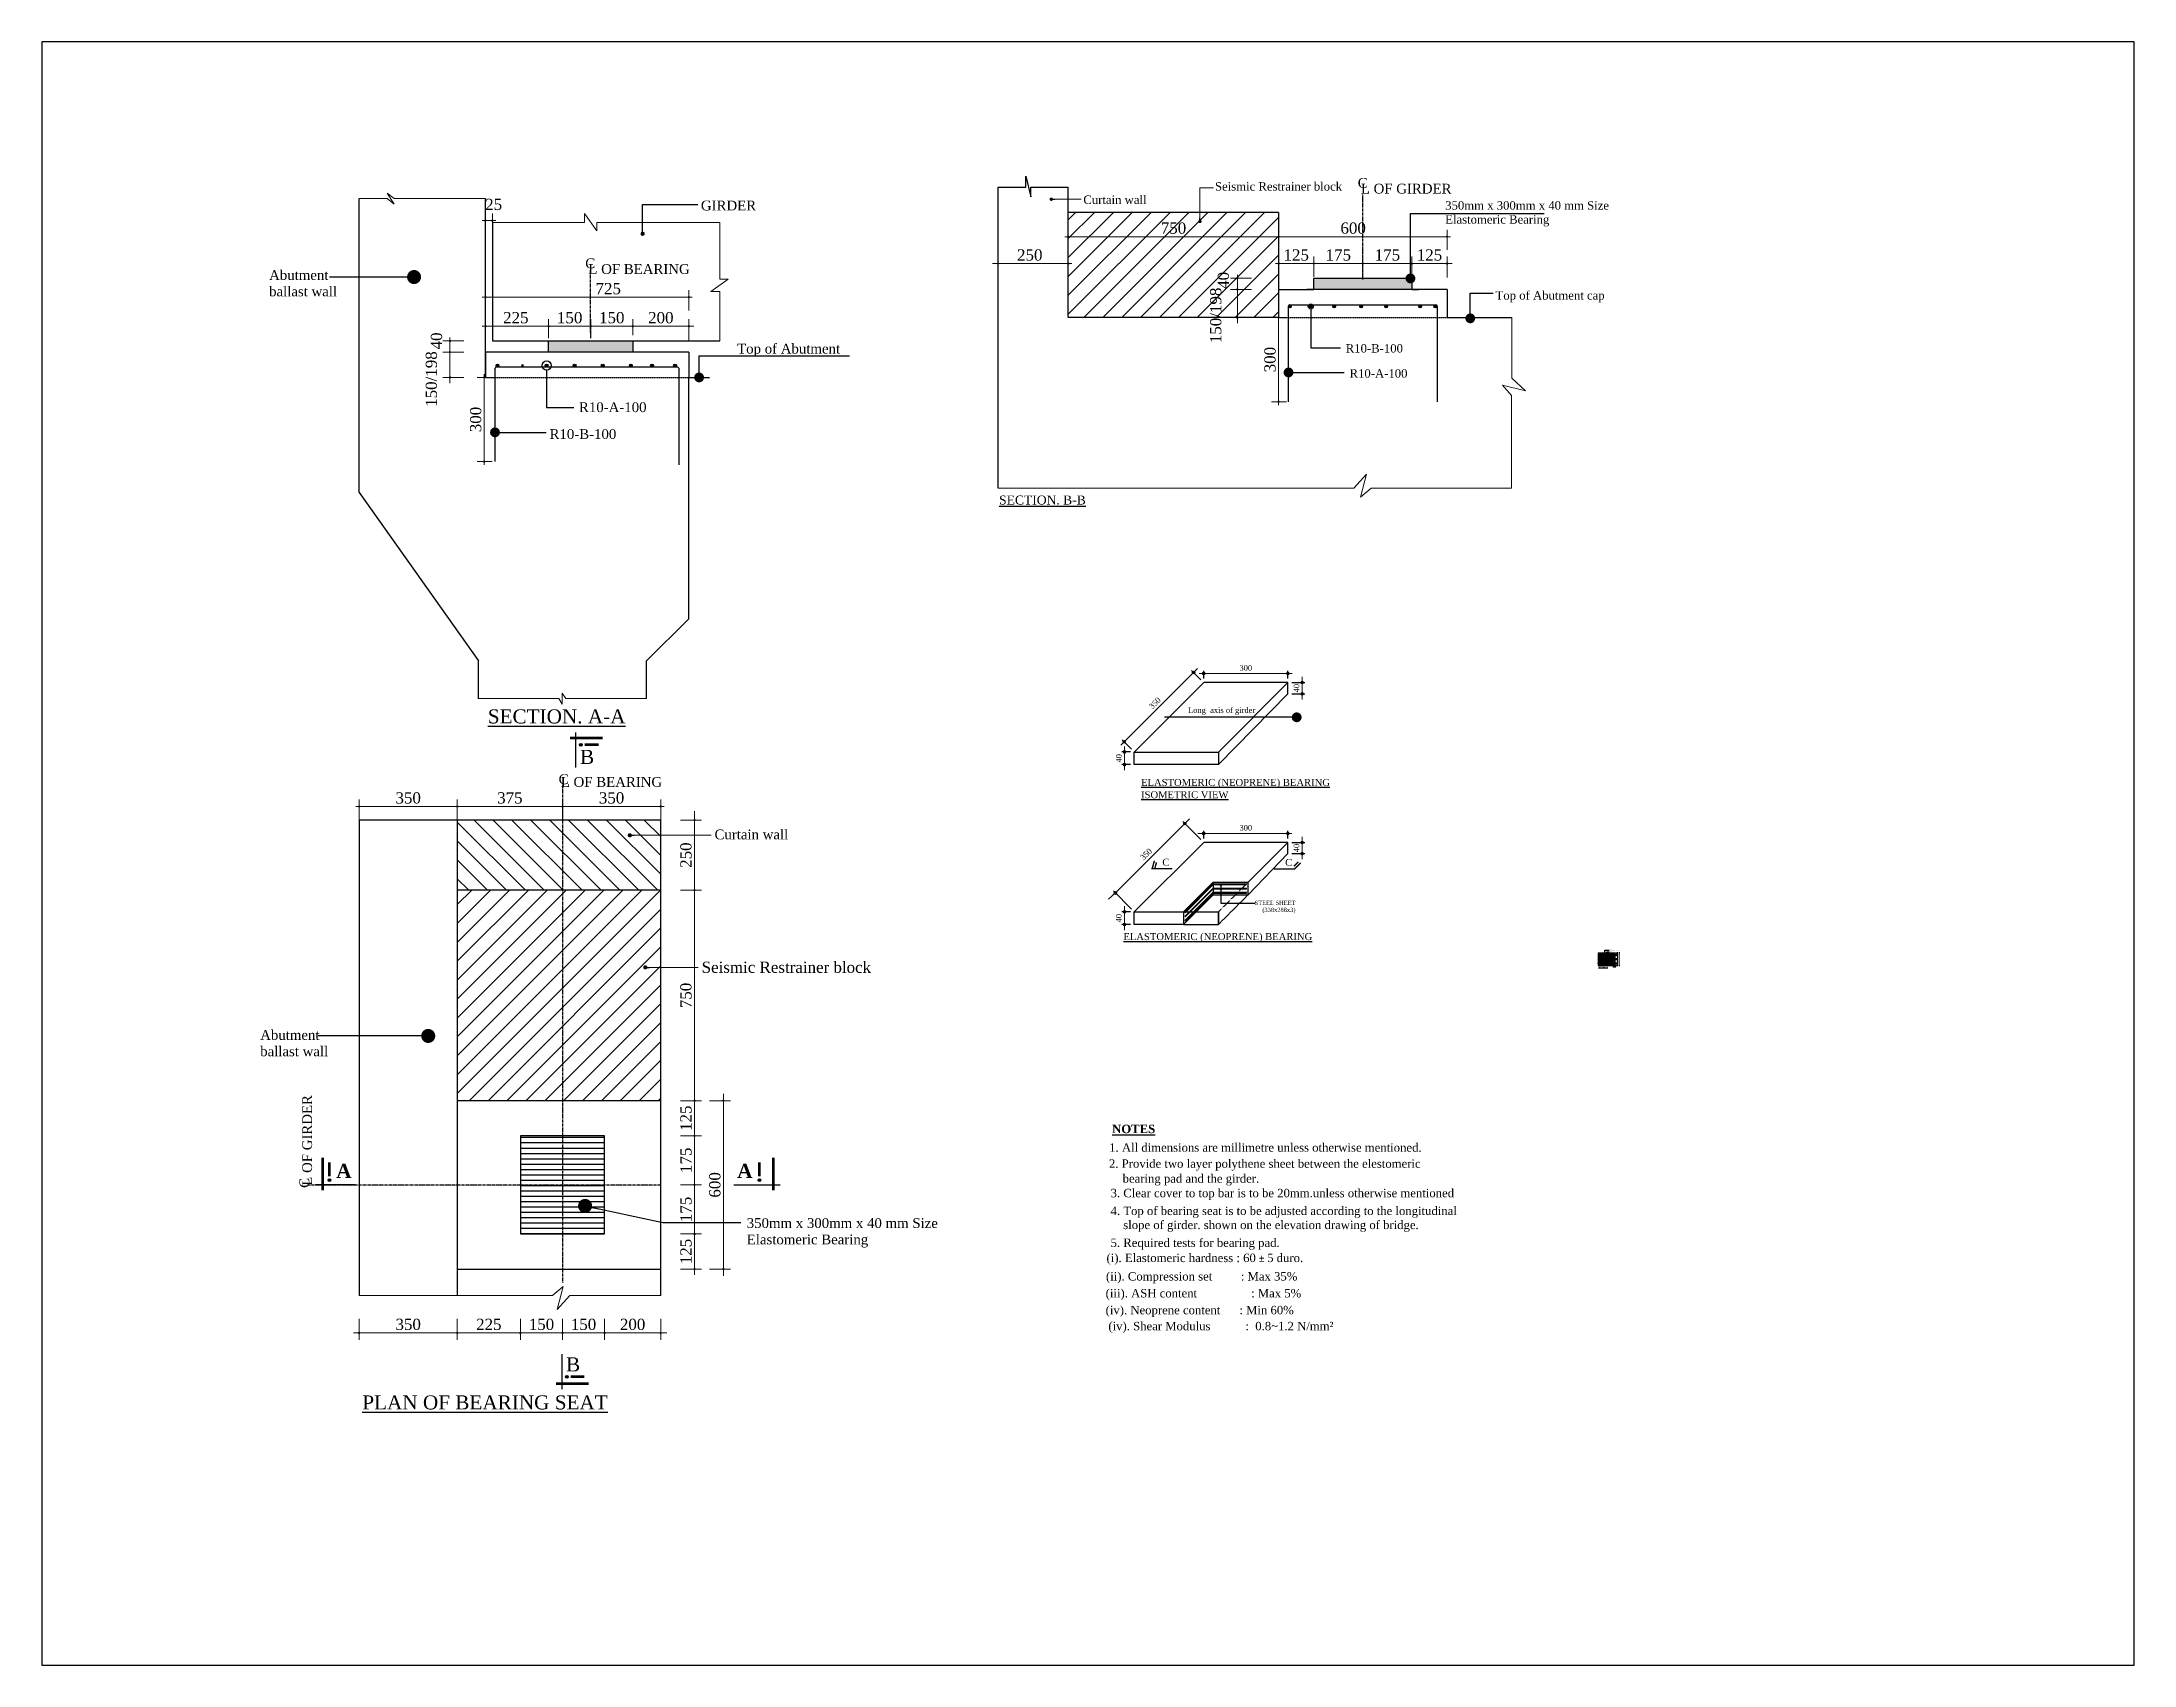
# Model space of a CAD drawing. Header units: millimetres. Extents: x -29779 to 80452, y -13100 to 39577.
# Drawn here: x -11624 to -4166, y 2016 to 7800 of the extents above; entities that cross this region are included whole.
import ezdxf

# ---------------------------------------------------------------- set-up
doc = ezdxf.new("R2010")
doc.units = ezdxf.units.MM
doc.header["$LTSCALE"] = 3
doc.linetypes.add('CENTER', pattern=[50.8, 31.75, -6.35, 6.35, -6.35])
doc.linetypes.add('HIDDEN', pattern=[9.525, 6.35, -3.175])
for name, color, linetype in [('Bearing  peat', 11, 'Continuous'), ('Center Line', 34, 'Continuous'), ('Extra Line', 70, 'Continuous'), ('Girder Line', 11, 'Continuous'), ('Hatching', 35, 'Continuous'), ('L.L', 200, 'Continuous'), ('Pile', 11, 'Continuous'), ('Text', 7, 'Continuous'), ('Wall', 11, 'Continuous')]:
    doc.layers.add(name, color=color, linetype=linetype)
for name, color, linetype, lineweight in [('Ber', 12, 'Continuous', 30), ('Dimision', 4, 'Continuous', 13), ('hatch', 253, 'Continuous', 13)]:
    doc.layers.add(name, color=color, linetype=linetype, lineweight=lineweight)
doc.styles.get("Standard").update_dxf_attribs({"font": 'times.ttf'})
doc.styles.add('TNR', font='times.ttf')
doc.dimstyles.new('dim_20', dxfattribs={"dimscale": 0, "dimtxt": 20, "dimasz": 0.2, "dimexe": 25, "dimexo": 10, "dimgap": 10, "dimtad": 1, "dimdec": 0, "dimtxsty": 'Standard', "dimblk": 'D_TIC', "dimcen": 0, "dimclrd": 256, "dimclre": 256, "dimclrt": 256, "dimadec": 0, "dimazin": 0, "dimtfac": 1, "dimtdec": 0, "dimtix": 1, "dimtmove": 0, "dimatfit": 3, "dimldrblk": 'DOT', "dimfxl": 50, "dimfxlon": 1, "dimlwd": -1, "dimlwe": -1, "dimarcsym": 0})
doc.dimstyles.new('ISO-25', dxfattribs={"dimtxt": 15, "dimasz": 15, "dimexe": 20, "dimexo": 10.625, "dimgap": 15, "dimtad": 1, "dimdec": 1, "dimdsep": 46, "dimtxsty": 'Standard', "dimblk": 'DOT', "dimcen": 2.5, "dimclrd": 256, "dimclre": 256, "dimclrt": 256, "dimadec": 0, "dimazin": 0, "dimtfac": 1, "dimtdec": 1, "dimtix": 1, "dimtmove": 0, "dimatfit": 3, "dimldrblk": 'DOT', "dimfxl": 1, "dimlwd": -1, "dimarcsym": 0})

msp = doc.modelspace()

# ---------------------------------------------------------------- texts
at = {"layer": 'Text'}
for p in [(-9705.64, 5227.38), (-9755.64, 3062.44)]:
    msp.add_text('B', height=50, dxfattribs=at).set_placement(p)
at = {"layer": 'Text', "linetype": 'Continuous'}
for s, p in [('2. Provide two layer polythene sheet between the elestomeric ', (-7820.25, 3788.06)), ('1. All dimensions are millimetre unless otherwise mentioned.', (-7819.4, 3845.37)), ('bearing pad and the girder.', (-7771.51, 3734.83))]:
    msp.add_text(s, height=30, dxfattribs=at).set_placement(p)
at = {"layer": 'Text', "linetype": 'Continuous', "ltscale": 3, "char_height": 35, "attachment_point": 1}
for s, insert, width in [('{\\fTimes New Roman|b0|i0|c0|p18;C}', (-6933.31, 7315.32), 951.6077), ('L OF GIRDER', (-6922.28, 7294.89), 415.2492), ('{\\fTimes New Roman|b0|i0|c0|p18;C}', (-9686.99, 7028.77), 951.6077), ('{\\fTimes New Roman|b0|i0|c0|p18;L OF BEARING}', (-9675.96, 7008.34), 951.6077)]:
    msp.add_mtext(s, dxfattribs=dict(at, insert=insert, width=width))
at = {"layer": 'Text'}
for s, insert, char_height, width, attachment_point in [('{\\fTimes New Roman|b0|i0|c0|p18;GIRDER}', (-9274.85, 7234.69), 35, 634.4051, 1), ('Curtain wall', (-7911.58, 7252.8), 30, 634.4051, 1), ('Seismic Restrainer block', (-7442.21, 7300.41), 30, 634.4051, 1), ('350mm x 300mm x 40 mm Size\\PElastomeric Bearing', (-6621.63, 7232.62), 30, 581.912, 1), ('Abutment \\Pballast wall', (-10814.08, 6986.96), 35, 634.4051, 1), ('Top of Abutment cap', (-6442.08, 6911.96), 30, 634.4051, 1), ('{\\fTimes New Roman|b0|i0|c0|p18;Top of Abutment}', (-9145.79, 6724.6), 35, 634.4051, 1), ('R10-B-100', (-6976.11, 6723.26), 30, 634.4051, 1), ('R10-A-100', (-6962.43, 6633.84), 30, 634.4051, 1), ('R10-A-100', (-9709.49, 6515.93), 35, 659.4051, 1), ('R10-B-100', (-9814.35, 6420.34), 35, 634.4051, 1), ('{\\fTimes New Roman|b0|i0|c0|p18;\\LSECTION. B-B}', (-8211.79, 6183.67), 32, 1073.7647, 1), ('{\\fTimes New Roman|b0|i0|c0|p18;\\LSECTION. A-A}', (-10034.51, 5421.64), 50, 1063.7647, 1), ('{\\fTimes New Roman|b0|i0|c0|p18;C}', (-9781.94, 5190.32), 35, 634.4051, 1), ('{\\fTimes New Roman|b0|i0|c0|p18;L OF BEARING}', (-9774.3, 5180.55), 35, 684.4051, 1), ('Curtain wall', (-9226.26, 4993.46), 35, 634.4051, 1), ('\\pt25,600;{\\fTimes New Roman|b0|i0|c0|p18;STEEL SHEET\\P(338x288x3)}', (-7155.25, 4739.64), 15, 634.4051, 3), ('Seismic Restrainer block', (-9272.18, 4522.76), 40, 634.4051, 1), ('Abutment \\Pballast wall', (-10845.82, 4279), 35, 634.4051, 1), ('{\\fTimes New Roman|b1|i0|c0|p18;\\LNOTES}', (-7808.94, 3941.56), 30, 634.4051, 1), ('{\\fTimes New Roman|b1|i0|c0|p18;A}', (-10520.26, 3801.89), 50, 1377.1429, 3), ('{\\fTimes New Roman|b1|i0|c0|p18;A}', (-9145.47, 3801.89), 50, 1377.1429, 1), ('350mm x 300mm x 40 mm Size\\PElastomeric Bearing', (-9111.44, 3608.57), 35, 819.6172, 1), ('{\\fTimes New Roman|b0|i0|c0|p18;\\LPLAN OF BEARING SEAT}', (-10481.88, 2976.99), 50, 1577.1429, 1)]:
    msp.add_mtext(s, dxfattribs=dict(at, insert=insert, char_height=char_height, width=width, attachment_point=attachment_point))
at = {"layer": 'Text', "attachment_point": 1, "style": 'TNR'}
for s, insert, char_height, width in [('Long  axis of girder', (-7538.57, 5429.01), 20, 634.4051), ('{\\LELASTOMERIC (NEOPRENE) BEARING}', (-7705.78, 5173.93), 25, 993.1373), ('{\\LISOMETRIC VIEW}', (-7705.78, 5129.91), 25, 993.1373), ('C', (-7629.96, 4889.52), 25, 993.1373), ('C', (-7192.01, 4888.78), 25, 993.1373), ('{\\LELASTOMERIC (NEOPRENE) BEARING}', (-7768.85, 4624.5), 25, 993.1373)]:
    msp.add_mtext(s, dxfattribs=dict(at, insert=insert, char_height=char_height, width=width))
at = {"layer": 'Text', "linetype": 'Continuous', "attachment_point": 1, "style": 'TNR'}
for s, insert, char_height in [('{\\H0.4x;Elastomer}', (-6036.51, 4559.25), 5), ('{\\H0.4x;Steel Sheet(Size 338 x 288  x 3)}', (-6036.51, 4564.73), 5), ('{\\fTimes New Roman|b0|i0|c0|p18;\\LSECTION. C-C}', (-6075.47, 4504.34), 3.5)]:
    msp.add_mtext(s, dxfattribs=dict(at, insert=insert, char_height=char_height))
at = {"layer": 'Text', "char_height": 35, "width": 634.4051, "attachment_point": 1, "rotation": 90}
for s, insert in [('L OF GIRDER', (-10696.11, 3724.21)), ('{\\fTimes New Roman|b0|i0|c0|p18;C}', (-10705.88, 3716.57))]:
    msp.add_mtext(s, dxfattribs=dict(at, insert=insert))
at = {"layer": 'Text', "linetype": 'Continuous', "char_height": 30, "attachment_point": 1}
for s, insert, width in [('3. Clear cover to top bar is to be 20mm.unless otherwise mentioned', (-7814.45, 3713.09), 1328.4828), ('4. Top of bearing seat is to be adjusted according to the longitudinal\\P    slope of girder. shown on the elevation drawing of bridge.      ', (-7814.45, 3649.67), 1385.3614), ('5. Required tests for bearing pad.', (-7814.45, 3535.96), 1269.6667), ('(i). Elastomeric hardness : 60 {\\fAngsana New|b0|i0|c0|p18;\\H0.875x;± }5 duro.', (-7828.91, 3482.1), 1269.6667), ('(iii). ASH content                 : Max 5%', (-7832.02, 3356.17), 1269.6667), ('(ii). Compression set         : Max 35%', (-7830.81, 3416.34), 1269.6667), ('(iv). Neoprene content      : Min 60%', (-7832.02, 3296.07), 1269.6667), ('(iv). Shear Modulus           :  0.8~1.2 N/mm²', (-7822.21, 3239.03), 1269.6667)]:
    msp.add_mtext(s, dxfattribs=dict(at, insert=insert, width=width))

# ---------------------------------------------------------------- blocks, each defined once
blk = doc.blocks.new('_Dot')
at = {"color": 0, "linetype": 'ByBlock', "lineweight": -2}
blk.add_line((-0.5, 0), (-1, 0), dxfattribs=at)
at = {"color": 0, "linetype": 'ByBlock', "const_width": 0.5}
blk.add_lwpolyline([(-0.25, 0, 1), (0.25, 0, 1)], format="xyb", close=True, dxfattribs=at)
blk = doc.blocks.new('D_TIC')
at = {"layer": 'Dimision', "ltscale": 5}
for p, q in [((-60, 0), (60, 0)), ((0, 60), (0, -60))]:
    blk.add_line(p, q, dxfattribs=at)
at = {"layer": 'Dimision', "ltscale": 5, "const_width": 20}
blk.add_lwpolyline([(-10, 0, 1), (10, 0, 1)], format="xyb", close=True, dxfattribs=at)
blk = doc.blocks.new('*D568')
at = {"layer": 'Defpoints', "color": 0, "transparency": 16777216}
for p in [(-8215.1, 7010.4), (-8215.1, 6945.9), (-7965.1, 6932.2)]:
    blk.add_point(p, dxfattribs=at)
at = {"layer": 'Dimision', "transparency": 16777216}
for p, q in [((-8215.1, 6960.4), (-8215.1, 7035.4)), ((-7965.1, 6960.4), (-7965.1, 7035.4)), ((-7965.3, 7010.4), (-8214.9, 7010.4))]:
    blk.add_line(p, q, dxfattribs=at)
at = {"layer": 'Dimision', "transparency": 16777216, "xscale": 0.2, "yscale": 0.2, "zscale": 0.2, "rotation": 180}
blk.add_blockref('D_TIC', (-8215.1, 7010.4), dxfattribs=at)
at = {"layer": 'Dimision', "transparency": 16777216, "xscale": 0.2, "yscale": 0.2, "zscale": 0.2}
blk.add_blockref('D_TIC', (-7965.1, 7010.4), dxfattribs=at)
at = {"layer": 'Dimision', "transparency": 16777216, "insert": (-8102.6, 7040.8), "char_height": 40, "attachment_point": 5}
blk.add_mtext('250', dxfattribs=at)
blk = doc.blocks.new('*D569')
at = {"layer": 'Defpoints', "color": 0, "transparency": 16777216}
for p in [(-9376.2, 5027.2), (-9297.6, 5027.2), (-9397.5, 4777.2)]:
    blk.add_point(p, dxfattribs=at)
at = {"layer": 'Dimision', "transparency": 16777216}
for p, q in [((-9347.6, 5027.2), (-9272.6, 5027.2)), ((-9297.6, 4777.4), (-9297.6, 5027)), ((-9347.6, 4777.2), (-9272.6, 4777.2))]:
    blk.add_line(p, q, dxfattribs=at)
at = {"layer": 'Dimision', "transparency": 16777216, "xscale": 0.2, "yscale": 0.2, "zscale": 0.2}
for p, rotation in [((-9297.6, 5027.2), 90), ((-9297.6, 4777.2), 270)]:
    blk.add_blockref('D_TIC', p, dxfattribs=dict(at, rotation=rotation))
at = {"layer": 'Dimision', "transparency": 16777216, "insert": (-9328, 4902.2), "char_height": 40, "attachment_point": 5, "rotation": 90}
blk.add_mtext('250', dxfattribs=at)
blk = doc.blocks.new('*D570')
at = {"layer": 'Defpoints', "color": 0, "transparency": 16777216}
for p in [(-7223.5, 6918.1), (-7362.5, 6818.1), (-7252.3, 6818.1)]:
    blk.add_point(p, dxfattribs=at)
at = {"layer": 'Dimision', "transparency": 16777216}
for p, q in [((-7312.5, 6918.1), (-7387.5, 6918.1)), ((-7362.5, 6917.9), (-7362.5, 6818.3)), ((-7312.5, 6818.1), (-7387.5, 6818.1))]:
    blk.add_line(p, q, dxfattribs=at)
at = {"layer": 'Dimision', "transparency": 16777216, "xscale": 0.2, "yscale": 0.2, "zscale": 0.2}
for p, rotation in [((-7362.5, 6918.1), 90), ((-7362.5, 6818.1), 270)]:
    blk.add_blockref('D_TIC', p, dxfattribs=dict(at, rotation=rotation))
at = {"layer": 'Dimision', "transparency": 16777216, "insert": (-7439.3, 6825.6), "char_height": 40, "attachment_point": 5, "rotation": 90}
blk.add_mtext('150/198', dxfattribs=at)
blk = doc.blocks.new('*D571')
at = {"layer": 'Defpoints', "color": 0, "transparency": 16777216}
for p in [(-9768.3, 5075.6), (-10143.3, 5004.8), (-9768.3, 5004.8)]:
    blk.add_point(p, dxfattribs=at)
at = {"layer": 'Dimision', "transparency": 16777216}
for p, q in [((-10143.3, 5025.6), (-10143.3, 5100.6)), ((-10143.1, 5075.6), (-9768.5, 5075.6)), ((-9768.3, 5025.6), (-9768.3, 5100.6))]:
    blk.add_line(p, q, dxfattribs=at)
at = {"layer": 'Dimision', "transparency": 16777216, "xscale": 0.2, "yscale": 0.2, "zscale": 0.2, "rotation": 180}
blk.add_blockref('D_TIC', (-10143.3, 5075.6), dxfattribs=at)
at = {"layer": 'Dimision', "transparency": 16777216, "xscale": 0.2, "yscale": 0.2, "zscale": 0.2}
blk.add_blockref('D_TIC', (-9768.3, 5075.6), dxfattribs=at)
at = {"layer": 'Dimision', "transparency": 16777216, "insert": (-9955.8, 5106), "char_height": 40, "attachment_point": 5}
blk.add_mtext('375', dxfattribs=at)
blk = doc.blocks.new('*D572')
at = {"layer": 'Defpoints', "color": 0, "transparency": 16777216}
for p in [(-9397.5, 4777.2), (-9397.5, 4027.2), (-9297.6, 4027.2)]:
    blk.add_point(p, dxfattribs=at)
at = {"layer": 'Dimision', "transparency": 16777216}
for p, q in [((-9347.6, 4777.2), (-9272.6, 4777.2)), ((-9297.6, 4777), (-9297.6, 4027.4)), ((-9347.6, 4027.2), (-9272.6, 4027.2))]:
    blk.add_line(p, q, dxfattribs=at)
at = {"layer": 'Dimision', "transparency": 16777216, "xscale": 0.2, "yscale": 0.2, "zscale": 0.2}
for p, rotation in [((-9297.6, 4777.2), 90), ((-9297.6, 4027.2), 270)]:
    blk.add_blockref('D_TIC', p, dxfattribs=dict(at, rotation=rotation))
at = {"layer": 'Dimision', "transparency": 16777216, "insert": (-9328, 4402.2), "char_height": 40, "width": 424.989, "attachment_point": 5, "rotation": 90}
blk.add_mtext('750', dxfattribs=at)
blk = doc.blocks.new('*D573')
at = {"layer": 'Defpoints', "color": 0, "transparency": 16777216}
for p in [(-6915.1, 6954.3), (-6740.1, 7010.4), (-6740.1, 6953.1)]:
    blk.add_point(p, dxfattribs=at)
at = {"layer": 'Dimision', "transparency": 16777216}
for p, q in [((-6915.1, 6964.3), (-6915.1, 7035.4)), ((-6740.1, 6963.1), (-6740.1, 7035.4)), ((-6914.9, 7010.4), (-6740.3, 7010.4))]:
    blk.add_line(p, q, dxfattribs=at)
at = {"layer": 'Dimision', "transparency": 16777216, "xscale": 0.2, "yscale": 0.2, "zscale": 0.2, "rotation": 180}
blk.add_blockref('D_TIC', (-6915.1, 7010.4), dxfattribs=at)
at = {"layer": 'Dimision', "transparency": 16777216, "xscale": 0.2, "yscale": 0.2, "zscale": 0.2}
blk.add_blockref('D_TIC', (-6740.1, 7010.4), dxfattribs=at)
at = {"layer": 'Dimision', "transparency": 16777216, "insert": (-6827.6, 7040.8), "char_height": 40, "attachment_point": 5}
blk.add_mtext('175', dxfattribs=at)
blk = doc.blocks.new('*D574')
at = {"layer": 'Defpoints', "color": 0, "transparency": 16777216}
for p in [(-7090.1, 7010.4), (-7090.1, 6953.1), (-6915.1, 6954.3)]:
    blk.add_point(p, dxfattribs=at)
at = {"layer": 'Dimision', "transparency": 16777216}
for p, q in [((-7090.1, 6963.1), (-7090.1, 7035.4)), ((-6915.1, 6964.3), (-6915.1, 7035.4)), ((-6915.3, 7010.4), (-7089.9, 7010.4))]:
    blk.add_line(p, q, dxfattribs=at)
at = {"layer": 'Dimision', "transparency": 16777216, "xscale": 0.2, "yscale": 0.2, "zscale": 0.2, "rotation": 180}
blk.add_blockref('D_TIC', (-7090.1, 7010.4), dxfattribs=at)
at = {"layer": 'Dimision', "transparency": 16777216, "xscale": 0.2, "yscale": 0.2, "zscale": 0.2}
blk.add_blockref('D_TIC', (-6915.1, 7010.4), dxfattribs=at)
at = {"layer": 'Dimision', "transparency": 16777216, "insert": (-7002.6, 7040.8), "char_height": 40, "attachment_point": 5}
blk.add_mtext('175', dxfattribs=at)
blk = doc.blocks.new('*D575')
at = {"layer": 'Defpoints', "color": 0, "transparency": 16777216}
for p in [(-7215.1, 7010.4), (-7090.1, 6958.1), (-7215.1, 6934.6)]:
    blk.add_point(p, dxfattribs=at)
at = {"layer": 'Dimision', "transparency": 16777216}
for p, q in [((-7215.1, 6960.4), (-7215.1, 7035.4)), ((-7090.1, 6968.1), (-7090.1, 7035.4)), ((-7090.3, 7010.4), (-7214.9, 7010.4))]:
    blk.add_line(p, q, dxfattribs=at)
at = {"layer": 'Dimision', "transparency": 16777216, "xscale": 0.2, "yscale": 0.2, "zscale": 0.2, "rotation": 180}
blk.add_blockref('D_TIC', (-7215.1, 7010.4), dxfattribs=at)
at = {"layer": 'Dimision', "transparency": 16777216, "xscale": 0.2, "yscale": 0.2, "zscale": 0.2}
blk.add_blockref('D_TIC', (-7090.1, 7010.4), dxfattribs=at)
at = {"layer": 'Dimision', "transparency": 16777216, "insert": (-7152.6, 7040.8), "char_height": 40, "attachment_point": 5}
blk.add_mtext('125', dxfattribs=at)
blk = doc.blocks.new('*D576')
at = {"layer": 'Defpoints', "color": 0, "transparency": 16777216}
for p in [(-6740.1, 6953.1), (-6615.1, 7010.4), (-6615.1, 6934.6)]:
    blk.add_point(p, dxfattribs=at)
at = {"layer": 'Dimision', "transparency": 16777216}
for p, q in [((-6740.1, 6963.1), (-6740.1, 7035.4)), ((-6615.1, 6960.4), (-6615.1, 7035.4)), ((-6739.9, 7010.4), (-6615.3, 7010.4))]:
    blk.add_line(p, q, dxfattribs=at)
at = {"layer": 'Dimision', "transparency": 16777216, "xscale": 0.2, "yscale": 0.2, "zscale": 0.2, "rotation": 180}
blk.add_blockref('D_TIC', (-6740.1, 7010.4), dxfattribs=at)
at = {"layer": 'Dimision', "transparency": 16777216, "xscale": 0.2, "yscale": 0.2, "zscale": 0.2}
blk.add_blockref('D_TIC', (-6615.1, 7010.4), dxfattribs=at)
at = {"layer": 'Dimision', "transparency": 16777216, "insert": (-6677.6, 7040.8), "char_height": 40, "attachment_point": 5}
blk.add_mtext('125', dxfattribs=at)
blk = doc.blocks.new('*D577')
at = {"layer": 'Defpoints', "color": 0, "transparency": 16777216}
for p in [(-6615.1, 7106.1), (-7215.1, 7049.1), (-6615.1, 7049.1)]:
    blk.add_point(p, dxfattribs=at)
at = {"layer": 'Dimision', "transparency": 16777216}
for p, q in [((-7215.1, 7059.1), (-7215.1, 7131.1)), ((-7214.9, 7106.1), (-6615.3, 7106.1)), ((-6615.1, 7059.1), (-6615.1, 7131.1))]:
    blk.add_line(p, q, dxfattribs=at)
at = {"layer": 'Dimision', "transparency": 16777216, "xscale": 0.2, "yscale": 0.2, "zscale": 0.2, "rotation": 180}
blk.add_blockref('D_TIC', (-7215.1, 7106.1), dxfattribs=at)
at = {"layer": 'Dimision', "transparency": 16777216, "xscale": 0.2, "yscale": 0.2, "zscale": 0.2}
blk.add_blockref('D_TIC', (-6615.1, 7106.1), dxfattribs=at)
at = {"layer": 'Dimision', "transparency": 16777216, "insert": (-6949.7, 7136.4), "char_height": 40, "attachment_point": 5}
blk.add_mtext('600', dxfattribs=at)
blk = doc.blocks.new('*D578')
at = {"layer": 'Defpoints', "color": 0, "transparency": 16777216}
for p in [(-7362.5, 6958.1), (-7090.1, 6958.1), (-7254.4, 6918.1)]:
    blk.add_point(p, dxfattribs=at)
at = {"layer": 'Dimision', "transparency": 16777216}
for p, q in [((-7312.5, 6958.1), (-7387.5, 6958.1)), ((-7362.5, 6918.3), (-7362.5, 6957.9)), ((-7312.5, 6918.1), (-7387.5, 6918.1))]:
    blk.add_line(p, q, dxfattribs=at)
at = {"layer": 'Dimision', "transparency": 16777216, "xscale": 0.2, "yscale": 0.2, "zscale": 0.2}
for p, rotation in [((-7362.5, 6958.1), 90), ((-7362.5, 6918.1), 270)]:
    blk.add_blockref('D_TIC', p, dxfattribs=dict(at, rotation=rotation))
at = {"layer": 'Dimision', "transparency": 16777216, "insert": (-7412.2, 6950.4), "char_height": 40, "attachment_point": 5, "rotation": 90}
blk.add_mtext('40', dxfattribs=at)
blk = doc.blocks.new('*D579')
at = {"layer": 'Defpoints', "color": 0, "transparency": 16777216}
for p in [(-10493.3, 5075.6), (-10493.3, 5004.8), (-10143.3, 5004.8)]:
    blk.add_point(p, dxfattribs=at)
at = {"layer": 'Dimision', "transparency": 16777216}
for p, q in [((-10493.3, 5025.6), (-10493.3, 5100.6)), ((-10143.5, 5075.6), (-10493.1, 5075.6)), ((-10143.3, 5025.6), (-10143.3, 5100.6))]:
    blk.add_line(p, q, dxfattribs=at)
at = {"layer": 'Dimision', "transparency": 16777216, "xscale": 0.2, "yscale": 0.2, "zscale": 0.2, "rotation": 180}
blk.add_blockref('D_TIC', (-10493.3, 5075.6), dxfattribs=at)
at = {"layer": 'Dimision', "transparency": 16777216, "xscale": 0.2, "yscale": 0.2, "zscale": 0.2}
blk.add_blockref('D_TIC', (-10143.3, 5075.6), dxfattribs=at)
at = {"layer": 'Dimision', "transparency": 16777216, "insert": (-10318.3, 5105.9), "char_height": 40, "attachment_point": 5}
blk.add_mtext('350', dxfattribs=at)
blk = doc.blocks.new('*D605')
at = {"layer": 'Defpoints', "color": 0, "transparency": 16777216}
for p in [(-10493.3, 3332.8), (-10143.3, 3332.8), (-10493.3, 3199.5)]:
    blk.add_point(p, dxfattribs=at)
at = {"layer": 'Dimision', "transparency": 16777216}
for p, q in [((-10493.3, 3249.5), (-10493.3, 3174.5)), ((-10143.3, 3249.5), (-10143.3, 3174.5)), ((-10143.5, 3199.5), (-10493.1, 3199.5))]:
    blk.add_line(p, q, dxfattribs=at)
at = {"layer": 'Dimision', "transparency": 16777216, "xscale": 0.2, "yscale": 0.2, "zscale": 0.2, "rotation": 180}
blk.add_blockref('D_TIC', (-10493.3, 3199.5), dxfattribs=at)
at = {"layer": 'Dimision', "transparency": 16777216, "xscale": 0.2, "yscale": 0.2, "zscale": 0.2}
blk.add_blockref('D_TIC', (-10143.3, 3199.5), dxfattribs=at)
at = {"layer": 'Dimision', "transparency": 16777216, "insert": (-10318.3, 3229.8), "char_height": 40, "attachment_point": 5}
blk.add_mtext('350', dxfattribs=at)
blk = doc.blocks.new('*D580')
at = {"layer": 'Defpoints', "color": 0, "transparency": 16777216}
for p in [(-9418.3, 5075.6), (-9768.3, 5004.8), (-9418.3, 5004.8)]:
    blk.add_point(p, dxfattribs=at)
at = {"layer": 'Dimision', "transparency": 16777216}
for p, q in [((-9768.3, 5025.6), (-9768.3, 5100.6)), ((-9768.1, 5075.6), (-9418.5, 5075.6)), ((-9418.3, 5025.6), (-9418.3, 5100.6))]:
    blk.add_line(p, q, dxfattribs=at)
at = {"layer": 'Dimision', "transparency": 16777216, "xscale": 0.2, "yscale": 0.2, "zscale": 0.2, "rotation": 180}
blk.add_blockref('D_TIC', (-9768.3, 5075.6), dxfattribs=at)
at = {"layer": 'Dimision', "transparency": 16777216, "xscale": 0.2, "yscale": 0.2, "zscale": 0.2}
blk.add_blockref('D_TIC', (-9418.3, 5075.6), dxfattribs=at)
at = {"layer": 'Dimision', "transparency": 16777216, "insert": (-9593.3, 5105.9), "char_height": 40, "attachment_point": 5}
blk.add_mtext('350', dxfattribs=at)
blk = doc.blocks.new('*D581')
at = {"layer": 'Defpoints', "color": 0, "transparency": 16777216}
for p in [(-9386.8, 4027.2), (-9297.6, 4027.2), (-9365.6, 3902.2)]:
    blk.add_point(p, dxfattribs=at)
at = {"layer": 'Dimision', "transparency": 16777216}
for p, q in [((-9347.6, 4027.2), (-9272.6, 4027.2)), ((-9297.6, 3902.4), (-9297.6, 4027)), ((-9347.6, 3902.2), (-9272.6, 3902.2))]:
    blk.add_line(p, q, dxfattribs=at)
at = {"layer": 'Dimision', "transparency": 16777216, "xscale": 0.2, "yscale": 0.2, "zscale": 0.2}
for p, rotation in [((-9297.6, 4027.2), 90), ((-9297.6, 3902.2), 270)]:
    blk.add_blockref('D_TIC', p, dxfattribs=dict(at, rotation=rotation))
at = {"layer": 'Dimision', "transparency": 16777216, "insert": (-9328, 3964.7), "char_height": 40, "attachment_point": 5, "rotation": 90}
blk.add_mtext('125', dxfattribs=at)
blk = doc.blocks.new('*D582')
at = {"layer": 'Defpoints', "color": 0, "transparency": 16777216}
for p in [(-9365.6, 3902.2), (-9365.6, 3727.2), (-9297.6, 3727.2)]:
    blk.add_point(p, dxfattribs=at)
at = {"layer": 'Dimision', "transparency": 16777216}
for p, q in [((-9347.6, 3902.2), (-9272.6, 3902.2)), ((-9297.6, 3902), (-9297.6, 3727.4)), ((-9347.6, 3727.2), (-9272.6, 3727.2))]:
    blk.add_line(p, q, dxfattribs=at)
at = {"layer": 'Dimision', "transparency": 16777216, "xscale": 0.2, "yscale": 0.2, "zscale": 0.2}
for p, rotation in [((-9297.6, 3902.2), 90), ((-9297.6, 3727.2), 270)]:
    blk.add_blockref('D_TIC', p, dxfattribs=dict(at, rotation=rotation))
at = {"layer": 'Dimision', "transparency": 16777216, "insert": (-9328, 3814.7), "char_height": 40, "attachment_point": 5, "rotation": 90}
blk.add_mtext('175', dxfattribs=at)
blk = doc.blocks.new('*D583')
at = {"layer": 'Defpoints', "color": 0, "transparency": 16777216}
for p in [(-9365.6, 3552.2), (-9386.8, 3427.2), (-9297.6, 3427.2)]:
    blk.add_point(p, dxfattribs=at)
at = {"layer": 'Dimision', "transparency": 16777216}
for p, q in [((-9347.6, 3552.2), (-9272.6, 3552.2)), ((-9297.6, 3552), (-9297.6, 3427.4)), ((-9347.6, 3427.2), (-9272.6, 3427.2))]:
    blk.add_line(p, q, dxfattribs=at)
at = {"layer": 'Dimision', "transparency": 16777216, "xscale": 0.2, "yscale": 0.2, "zscale": 0.2}
for p, rotation in [((-9297.6, 3552.2), 90), ((-9297.6, 3427.2), 270)]:
    blk.add_blockref('D_TIC', p, dxfattribs=dict(at, rotation=rotation))
at = {"layer": 'Dimision', "transparency": 16777216, "insert": (-9328, 3489.7), "char_height": 40, "attachment_point": 5, "rotation": 90}
blk.add_mtext('125', dxfattribs=at)
blk = doc.blocks.new('*D584')
at = {"layer": 'Defpoints', "color": 0, "transparency": 16777216}
for p in [(-9365.6, 3727.2), (-9297.6, 3727.2), (-9365.6, 3552.2)]:
    blk.add_point(p, dxfattribs=at)
at = {"layer": 'Dimision', "transparency": 16777216}
for p, q in [((-9347.6, 3727.2), (-9272.6, 3727.2)), ((-9297.6, 3552.4), (-9297.6, 3727)), ((-9347.6, 3552.2), (-9272.6, 3552.2))]:
    blk.add_line(p, q, dxfattribs=at)
at = {"layer": 'Dimision', "transparency": 16777216, "xscale": 0.2, "yscale": 0.2, "zscale": 0.2}
for p, rotation in [((-9297.6, 3727.2), 90), ((-9297.6, 3552.2), 270)]:
    blk.add_blockref('D_TIC', p, dxfattribs=dict(at, rotation=rotation))
at = {"layer": 'Dimision', "transparency": 16777216, "insert": (-9328, 3639.7), "char_height": 40, "attachment_point": 5, "rotation": 90}
blk.add_mtext('175', dxfattribs=at)
blk = doc.blocks.new('*D585')
at = {"layer": 'Defpoints', "color": 0, "transparency": 16777216}
for p in [(-9277.6, 4027.2), (-9277.6, 3427.2), (-9194.7, 3427.2)]:
    blk.add_point(p, dxfattribs=at)
at = {"layer": 'Dimision', "transparency": 16777216}
for p, q in [((-9244.7, 4027.2), (-9169.7, 4027.2)), ((-9194.7, 4027), (-9194.7, 3427.4)), ((-9244.7, 3427.2), (-9169.7, 3427.2))]:
    blk.add_line(p, q, dxfattribs=at)
at = {"layer": 'Dimision', "transparency": 16777216, "xscale": 0.2, "yscale": 0.2, "zscale": 0.2}
for p, rotation in [((-9194.7, 4027.2), 90), ((-9194.7, 3427.2), 270)]:
    blk.add_blockref('D_TIC', p, dxfattribs=dict(at, rotation=rotation))
at = {"layer": 'Dimision', "transparency": 16777216, "insert": (-9225, 3727.2), "char_height": 40, "attachment_point": 5, "rotation": 90}
blk.add_mtext('600', dxfattribs=at)
blk = doc.blocks.new('*D606')
at = {"layer": 'Defpoints', "color": 0, "transparency": 16777216}
for p in [(-10143.3, 3332.8), (-9918.3, 3312.6), (-9918.3, 3199.5)]:
    blk.add_point(p, dxfattribs=at)
at = {"layer": 'Dimision', "transparency": 16777216}
for p, q in [((-10143.3, 3249.5), (-10143.3, 3174.5)), ((-9918.3, 3249.5), (-9918.3, 3174.5)), ((-10143.1, 3199.5), (-9918.5, 3199.5))]:
    blk.add_line(p, q, dxfattribs=at)
at = {"layer": 'Dimision', "transparency": 16777216, "xscale": 0.2, "yscale": 0.2, "zscale": 0.2, "rotation": 180}
blk.add_blockref('D_TIC', (-10143.3, 3199.5), dxfattribs=at)
at = {"layer": 'Dimision', "transparency": 16777216, "xscale": 0.2, "yscale": 0.2, "zscale": 0.2}
blk.add_blockref('D_TIC', (-9918.3, 3199.5), dxfattribs=at)
at = {"layer": 'Dimision', "transparency": 16777216, "insert": (-10030.8, 3229.8), "char_height": 40, "attachment_point": 5}
blk.add_mtext('225', dxfattribs=at)
blk = doc.blocks.new('*D586')
at = {"layer": 'Defpoints', "color": 0, "transparency": 16777216}
for p in [(-9918.3, 3312.6), (-9768.3, 3312.6), (-9768.3, 3199.5)]:
    blk.add_point(p, dxfattribs=at)
at = {"layer": 'Dimision', "transparency": 16777216}
for p, q in [((-9918.3, 3249.5), (-9918.3, 3174.5)), ((-9768.3, 3249.5), (-9768.3, 3174.5)), ((-9918.1, 3199.5), (-9768.5, 3199.5))]:
    blk.add_line(p, q, dxfattribs=at)
at = {"layer": 'Dimision', "transparency": 16777216, "xscale": 0.2, "yscale": 0.2, "zscale": 0.2, "rotation": 180}
blk.add_blockref('D_TIC', (-9918.3, 3199.5), dxfattribs=at)
at = {"layer": 'Dimision', "transparency": 16777216, "xscale": 0.2, "yscale": 0.2, "zscale": 0.2}
blk.add_blockref('D_TIC', (-9768.3, 3199.5), dxfattribs=at)
at = {"layer": 'Dimision', "transparency": 16777216, "insert": (-9843.3, 3229.8), "char_height": 40, "attachment_point": 5}
blk.add_mtext('150', dxfattribs=at)
blk = doc.blocks.new('*D587')
at = {"layer": 'Defpoints', "color": 0, "transparency": 16777216}
for p in [(-9618.3, 3312.6), (-9418.3, 3332.8), (-9618.3, 3199.5)]:
    blk.add_point(p, dxfattribs=at)
at = {"layer": 'Dimision', "transparency": 16777216}
for p, q in [((-9618.3, 3249.5), (-9618.3, 3174.5)), ((-9418.3, 3249.5), (-9418.3, 3174.5)), ((-9418.5, 3199.5), (-9618.1, 3199.5))]:
    blk.add_line(p, q, dxfattribs=at)
at = {"layer": 'Dimision', "transparency": 16777216, "xscale": 0.2, "yscale": 0.2, "zscale": 0.2, "rotation": 180}
blk.add_blockref('D_TIC', (-9618.3, 3199.5), dxfattribs=at)
at = {"layer": 'Dimision', "transparency": 16777216, "xscale": 0.2, "yscale": 0.2, "zscale": 0.2}
blk.add_blockref('D_TIC', (-9418.3, 3199.5), dxfattribs=at)
at = {"layer": 'Dimision', "transparency": 16777216, "insert": (-9518.3, 3229.8), "char_height": 40, "attachment_point": 5}
blk.add_mtext('200', dxfattribs=at)
blk = doc.blocks.new('*D588')
at = {"layer": 'Defpoints', "color": 0, "transparency": 16777216}
for p in [(-9768.3, 3312.6), (-9618.3, 3312.6), (-9768.3, 3199.5)]:
    blk.add_point(p, dxfattribs=at)
at = {"layer": 'Dimision', "transparency": 16777216}
for p, q in [((-9768.3, 3249.5), (-9768.3, 3174.5)), ((-9618.3, 3249.5), (-9618.3, 3174.5)), ((-9618.5, 3199.5), (-9768.1, 3199.5))]:
    blk.add_line(p, q, dxfattribs=at)
at = {"layer": 'Dimision', "transparency": 16777216, "xscale": 0.2, "yscale": 0.2, "zscale": 0.2, "rotation": 180}
blk.add_blockref('D_TIC', (-9768.3, 3199.5), dxfattribs=at)
at = {"layer": 'Dimision', "transparency": 16777216, "xscale": 0.2, "yscale": 0.2, "zscale": 0.2}
blk.add_blockref('D_TIC', (-9618.3, 3199.5), dxfattribs=at)
at = {"layer": 'Dimision', "transparency": 16777216, "insert": (-9693.3, 3229.8), "char_height": 40, "attachment_point": 5}
blk.add_mtext('150', dxfattribs=at)
blk = doc.blocks.new('*D589')
at = {"layer": 'Defpoints', "color": 0, "transparency": 16777216}
for p in [(-10050.4, 6694.6), (-10169.7, 6604.6), (-10011.7, 6604.6)]:
    blk.add_point(p, dxfattribs=at)
at = {"layer": 'Dimision', "transparency": 16777216}
for p, q in [((-10119.7, 6694.6), (-10194.7, 6694.6)), ((-10169.7, 6694.4), (-10169.7, 6604.8)), ((-10119.7, 6604.6), (-10194.7, 6604.6))]:
    blk.add_line(p, q, dxfattribs=at)
at = {"layer": 'Dimision', "transparency": 16777216, "xscale": 0.2, "yscale": 0.2, "zscale": 0.2}
for p, rotation in [((-10169.7, 6694.6), 90), ((-10169.7, 6604.6), 270)]:
    blk.add_blockref('D_TIC', p, dxfattribs=dict(at, rotation=rotation))
at = {"layer": 'Dimision', "transparency": 16777216, "insert": (-10235.6, 6598.7), "char_height": 40, "attachment_point": 5, "rotation": 90}
blk.add_mtext('150/198', dxfattribs=at)
blk = doc.blocks.new('*D590')
at = {"layer": 'Defpoints', "color": 0, "transparency": 16777216}
for p in [(-9667.7, 6745.9), (-9517.7, 6786.9), (-9517.7, 6744.6)]:
    blk.add_point(p, dxfattribs=at)
at = {"layer": 'Dimision', "transparency": 16777216}
for p, q in [((-9667.7, 6755.9), (-9667.7, 6811.9)), ((-9517.7, 6754.6), (-9517.7, 6811.9)), ((-9667.5, 6786.9), (-9517.9, 6786.9))]:
    blk.add_line(p, q, dxfattribs=at)
at = {"layer": 'Dimision', "transparency": 16777216, "xscale": 0.2, "yscale": 0.2, "zscale": 0.2, "rotation": 180}
blk.add_blockref('D_TIC', (-9667.7, 6786.9), dxfattribs=at)
at = {"layer": 'Dimision', "transparency": 16777216, "xscale": 0.2, "yscale": 0.2, "zscale": 0.2}
blk.add_blockref('D_TIC', (-9517.7, 6786.9), dxfattribs=at)
at = {"layer": 'Dimision', "transparency": 16777216, "insert": (-9592.7, 6817.3), "char_height": 40, "attachment_point": 5}
blk.add_mtext('150', dxfattribs=at)
blk = doc.blocks.new('*D591')
at = {"layer": 'Defpoints', "color": 0, "transparency": 16777216}
for p in [(-9517.7, 6744.6), (-9317.8, 6786.9), (-9317.8, 6726.1)]:
    blk.add_point(p, dxfattribs=at)
at = {"layer": 'Dimision', "transparency": 16777216}
for p, q in [((-9517.7, 6754.6), (-9517.7, 6811.9)), ((-9317.8, 6736.9), (-9317.8, 6811.9)), ((-9517.5, 6786.9), (-9318, 6786.9))]:
    blk.add_line(p, q, dxfattribs=at)
at = {"layer": 'Dimision', "transparency": 16777216, "xscale": 0.2, "yscale": 0.2, "zscale": 0.2, "rotation": 180}
blk.add_blockref('D_TIC', (-9517.7, 6786.9), dxfattribs=at)
at = {"layer": 'Dimision', "transparency": 16777216, "xscale": 0.2, "yscale": 0.2, "zscale": 0.2}
blk.add_blockref('D_TIC', (-9317.8, 6786.9), dxfattribs=at)
at = {"layer": 'Dimision', "transparency": 16777216, "insert": (-9417.7, 6817.3), "char_height": 40, "attachment_point": 5}
blk.add_mtext('200', dxfattribs=at)
blk = doc.blocks.new('*D592')
at = {"layer": 'Defpoints', "color": 0, "transparency": 16777216}
for p in [(-9317.7, 6890.5), (-10042.7, 6834.8), (-9317.7, 6833.6)]:
    blk.add_point(p, dxfattribs=at)
at = {"layer": 'Dimision', "transparency": 16777216}
for p, q in [((-10042.7, 6844.8), (-10042.7, 6915.5)), ((-10042.5, 6890.5), (-9317.9, 6890.5)), ((-9317.7, 6843.6), (-9317.7, 6915.5))]:
    blk.add_line(p, q, dxfattribs=at)
at = {"layer": 'Dimision', "transparency": 16777216, "xscale": 0.2, "yscale": 0.2, "zscale": 0.2, "rotation": 180}
blk.add_blockref('D_TIC', (-10042.7, 6890.5), dxfattribs=at)
at = {"layer": 'Dimision', "transparency": 16777216, "xscale": 0.2, "yscale": 0.2, "zscale": 0.2}
blk.add_blockref('D_TIC', (-9317.7, 6890.5), dxfattribs=at)
at = {"layer": 'Dimision', "transparency": 16777216, "insert": (-9605.2, 6920.9), "char_height": 40, "attachment_point": 5}
blk.add_mtext('725', dxfattribs=at)
blk = doc.blocks.new('*D593')
at = {"layer": 'Defpoints', "color": 0, "transparency": 16777216}
for p in [(-10169.7, 6734.6), (-10042.7, 6734.6), (-10081.3, 6694.6)]:
    blk.add_point(p, dxfattribs=at)
at = {"layer": 'Dimision', "transparency": 16777216}
for p, q in [((-10119.7, 6734.6), (-10194.7, 6734.6)), ((-10169.7, 6694.8), (-10169.7, 6734.4)), ((-10119.7, 6694.6), (-10194.7, 6694.6))]:
    blk.add_line(p, q, dxfattribs=at)
at = {"layer": 'Dimision', "transparency": 16777216, "xscale": 0.2, "yscale": 0.2, "zscale": 0.2}
for p, rotation in [((-10169.7, 6734.6), 90), ((-10169.7, 6694.6), 270)]:
    blk.add_blockref('D_TIC', p, dxfattribs=dict(at, rotation=rotation))
at = {"layer": 'Dimision', "transparency": 16777216, "insert": (-10217.3, 6734.6), "char_height": 40, "attachment_point": 5, "rotation": 90}
blk.add_mtext('40', dxfattribs=at)
blk = doc.blocks.new('*D594')
at = {"layer": 'Defpoints', "color": 0, "transparency": 16777216}
for p in [(-10042.7, 6734.6), (-9817.7, 6786.9), (-9817.7, 6736.7)]:
    blk.add_point(p, dxfattribs=at)
at = {"layer": 'Dimision', "transparency": 16777216}
for p, q in [((-10042.7, 6744.6), (-10042.7, 6811.9)), ((-9817.7, 6746.7), (-9817.7, 6811.9)), ((-10042.5, 6786.9), (-9817.9, 6786.9))]:
    blk.add_line(p, q, dxfattribs=at)
at = {"layer": 'Dimision', "transparency": 16777216, "xscale": 0.2, "yscale": 0.2, "zscale": 0.2, "rotation": 180}
blk.add_blockref('D_TIC', (-10042.7, 6786.9), dxfattribs=at)
at = {"layer": 'Dimision', "transparency": 16777216, "xscale": 0.2, "yscale": 0.2, "zscale": 0.2}
blk.add_blockref('D_TIC', (-9817.7, 6786.9), dxfattribs=at)
at = {"layer": 'Dimision', "transparency": 16777216, "insert": (-9934.6, 6817.3), "char_height": 40, "attachment_point": 5}
blk.add_mtext('225', dxfattribs=at)
blk = doc.blocks.new('*D607')
at = {"layer": 'Defpoints', "color": 0, "transparency": 16777216}
for p in [(-9817.7, 6734.6), (-9667.7, 6786.9), (-9667.7, 6734.6)]:
    blk.add_point(p, dxfattribs=at)
at = {"layer": 'Dimision', "transparency": 16777216}
for p, q in [((-9817.7, 6744.6), (-9817.7, 6811.9)), ((-9667.7, 6744.6), (-9667.7, 6811.9)), ((-9817.5, 6786.9), (-9667.9, 6786.9))]:
    blk.add_line(p, q, dxfattribs=at)
at = {"layer": 'Dimision', "transparency": 16777216, "xscale": 0.2, "yscale": 0.2, "zscale": 0.2, "rotation": 180}
blk.add_blockref('D_TIC', (-9817.7, 6786.9), dxfattribs=at)
at = {"layer": 'Dimision', "transparency": 16777216, "xscale": 0.2, "yscale": 0.2, "zscale": 0.2}
blk.add_blockref('D_TIC', (-9667.7, 6786.9), dxfattribs=at)
at = {"layer": 'Dimision', "transparency": 16777216, "insert": (-9742.7, 6817.3), "char_height": 40, "attachment_point": 5}
blk.add_mtext('150', dxfattribs=at)
blk = doc.blocks.new('*D608')
at = {"layer": 'Defpoints', "color": 0, "transparency": 16777216}
for p in [(-10042.9, 7163.4), (-10042.9, 7156.9), (-10017.9, 7156.9)]:
    blk.add_point(p, dxfattribs=at)
at = {"layer": 'Dimision', "transparency": 16777216}
for p, q in [((-10042.9, 7163.4), (-10042.9, 7188.4)), ((-10018.1, 7163.4), (-10042.7, 7163.4)), ((-10017.9, 7163.4), (-10017.9, 7188.4))]:
    blk.add_line(p, q, dxfattribs=at)
at = {"layer": 'Dimision', "transparency": 16777216, "xscale": 0.2, "yscale": 0.2, "zscale": 0.2, "rotation": 180}
blk.add_blockref('D_TIC', (-10042.9, 7163.4), dxfattribs=at)
at = {"layer": 'Dimision', "transparency": 16777216, "xscale": 0.2, "yscale": 0.2, "zscale": 0.2}
blk.add_blockref('D_TIC', (-10017.9, 7163.4), dxfattribs=at)
at = {"layer": 'Dimision', "transparency": 16777216, "insert": (-10013.7, 7220.9), "char_height": 40, "attachment_point": 5}
blk.add_mtext('25', dxfattribs=at)
blk = doc.blocks.new('*D609')
at = {"layer": 'Defpoints', "color": 0, "linetype": 'Continuous', "ltscale": 0.1, "transparency": 16777216}
for p in [(-7965.1, 7106.1), (-7965.1, 7105.8), (-7215.1, 7049.1)]:
    blk.add_point(p, dxfattribs=at)
at = {"layer": 'Dimision', "ltscale": 0.1, "transparency": 16777216}
for p, q in [((-7965.1, 7106.1), (-7965.1, 7131.1)), ((-7215.3, 7106.1), (-7964.9, 7106.1)), ((-7215.1, 7059.1), (-7215.1, 7131.1))]:
    blk.add_line(p, q, dxfattribs=at)
at = {"layer": 'Dimision', "linetype": 'Continuous', "ltscale": 0.1, "transparency": 16777216, "xscale": 0.2, "yscale": 0.2, "zscale": 0.2, "rotation": 180}
blk.add_blockref('D_TIC', (-7965.1, 7106.1), dxfattribs=at)
at = {"layer": 'Dimision', "linetype": 'Continuous', "ltscale": 0.1, "transparency": 16777216, "xscale": 0.2, "yscale": 0.2, "zscale": 0.2}
blk.add_blockref('D_TIC', (-7215.1, 7106.1), dxfattribs=at)
at = {"layer": 'Dimision', "linetype": 'Continuous', "ltscale": 0.1, "transparency": 16777216, "insert": (-7590.1, 7136.5), "char_height": 40, "width": 183.488, "attachment_point": 5}
blk.add_mtext('750', dxfattribs=at)
blk = doc.blocks.new('*D610')
at = {"layer": 'Defpoints', "color": 0, "transparency": 16777216}
for p in [(-10047.3, 6604.6), (-10008.3, 6604.6), (-10008.8, 6304.6)]:
    blk.add_point(p, dxfattribs=at)
at = {"layer": 'Dimision', "transparency": 16777216}
for p, q in [((-10018.3, 6604.6), (-10072.3, 6604.6)), ((-10047.3, 6304.8), (-10047.3, 6604.4)), ((-10018.8, 6304.6), (-10072.3, 6304.6))]:
    blk.add_line(p, q, dxfattribs=at)
at = {"layer": 'Dimision', "transparency": 16777216, "xscale": 0.2, "yscale": 0.2, "zscale": 0.2}
for p, rotation in [((-10047.3, 6604.6), 90), ((-10047.3, 6304.6), 270)]:
    blk.add_blockref('D_TIC', p, dxfattribs=dict(at, rotation=rotation))
at = {"layer": 'Dimision', "transparency": 16777216, "insert": (-10077.6, 6454.6), "char_height": 40, "attachment_point": 5, "rotation": 90}
blk.add_mtext('300', dxfattribs=at)
blk = doc.blocks.new('*D604')
at = {"layer": 'Defpoints', "color": 0, "transparency": 16777216}
for p in [(-7215.7, 6818.1), (-7176.7, 6818.1), (-7177.2, 6518.1)]:
    blk.add_point(p, dxfattribs=at)
at = {"layer": 'Dimision', "transparency": 16777216}
for p, q in [((-7186.7, 6818.1), (-7240.7, 6818.1)), ((-7215.7, 6518.3), (-7215.7, 6817.9)), ((-7187.2, 6518.1), (-7240.7, 6518.1))]:
    blk.add_line(p, q, dxfattribs=at)
at = {"layer": 'Dimision', "transparency": 16777216, "xscale": 0.2, "yscale": 0.2, "zscale": 0.2}
for p, rotation in [((-7215.7, 6818.1), 90), ((-7215.7, 6518.1), 270)]:
    blk.add_blockref('D_TIC', p, dxfattribs=dict(at, rotation=rotation))
at = {"layer": 'Dimision', "transparency": 16777216, "insert": (-7246, 6668.1), "char_height": 40, "attachment_point": 5, "rotation": 90}
blk.add_mtext('300', dxfattribs=at)
blk = doc.blocks.new('_Small')
at = {"color": 0, "linetype": 'ByBlock', "lineweight": -2}
blk.add_circle((0, 0), 0.25, dxfattribs=at)
blk = doc.blocks.new('*D611')
at = {"layer": 'Defpoints', "color": 0, "linetype": 'Continuous', "ltscale": 3, "transparency": 16777216}
for p in [(-7182.4, 5549.2), (-7482.4, 5517.2), (-7182.4, 5517.2)]:
    blk.add_point(p, dxfattribs=at)
at = {"layer": 'Dimision', "linetype": 'Continuous', "ltscale": 3, "transparency": 16777216}
blk.add_line((-7487.4, 5549.2), (-7177.4, 5549.2), dxfattribs=at)
at = {"layer": 'Dimision', "linetype": 'Continuous', "lineweight": -2, "ltscale": 3, "transparency": 16777216}
for p, q in [((-7482.4, 5531.2), (-7482.4, 5559.2)), ((-7182.4, 5531.2), (-7182.4, 5559.2))]:
    blk.add_line(p, q, dxfattribs=at)
at = {"layer": 'Dimision', "linetype": 'Continuous', "ltscale": 3, "transparency": 16777216, "xscale": 20, "yscale": 20, "zscale": 20, "rotation": 180}
blk.add_blockref('_Small', (-7482.4, 5549.2), dxfattribs=at)
at = {"layer": 'Dimision', "linetype": 'Continuous', "ltscale": 3, "transparency": 16777216, "xscale": 20, "yscale": 20, "zscale": 20}
blk.add_blockref('_Small', (-7182.4, 5549.2), dxfattribs=at)
at = {"layer": 'Dimision', "linetype": 'Continuous', "ltscale": 3, "transparency": 16777216, "insert": (-7332.4, 5569.3), "char_height": 20, "attachment_point": 5}
blk.add_mtext('300', dxfattribs=at)
blk = doc.blocks.new('*D612')
at = {"layer": 'Defpoints', "color": 0, "linetype": 'Continuous', "ltscale": 3, "transparency": 16777216}
for p in [(-7482.4, 5517.2), (-7766, 5305.8), (-7729.9, 5269.8)]:
    blk.add_point(p, dxfattribs=at)
at = {"layer": 'Dimision', "linetype": 'Continuous', "ltscale": 3, "transparency": 16777216}
blk.add_line((-7514.9, 5556.8), (-7769.5, 5302.3), dxfattribs=at)
at = {"layer": 'Dimision', "linetype": 'Continuous', "lineweight": -2, "ltscale": 3, "transparency": 16777216}
for p, q in [((-7492.3, 5527.1), (-7525.5, 5560.3)), ((-7739.8, 5279.7), (-7773, 5312.9))]:
    blk.add_line(p, q, dxfattribs=at)
at = {"layer": 'Dimision', "linetype": 'Continuous', "ltscale": 3, "transparency": 16777216, "xscale": 20, "yscale": 20, "zscale": 20}
for p, rotation in [((-7518.5, 5553.3), 45.00000000000679), ((-7766, 5305.8), 225.0000000000067)]:
    blk.add_blockref('_Small', p, dxfattribs=dict(at, rotation=rotation))
at = {"layer": 'Dimision', "linetype": 'Continuous', "ltscale": 3, "transparency": 16777216, "insert": (-7656.5, 5443.8), "char_height": 20, "attachment_point": 5, "rotation": 45}
blk.add_mtext('350', dxfattribs=at)
blk = doc.blocks.new('*D613')
at = {"layer": 'Defpoints', "color": 0, "linetype": 'Continuous', "ltscale": 3, "transparency": 16777216}
for p in [(-7182.4, 5517.2), (-7182.4, 5477.2), (-7131.5, 5477.2)]:
    blk.add_point(p, dxfattribs=at)
at = {"layer": 'Dimision', "linetype": 'Continuous', "ltscale": 3, "transparency": 16777216}
for p, q in [((-7131.5, 5517.2), (-7131.5, 5537.2)), ((-7131.5, 5517.2), (-7131.5, 5477.2)), ((-7131.5, 5477.2), (-7131.5, 5457.2))]:
    blk.add_line(p, q, dxfattribs=at)
at = {"layer": 'Dimision', "linetype": 'Continuous', "lineweight": -2, "ltscale": 3, "transparency": 16777216}
for p, q in [((-7168.4, 5517.2), (-7121.5, 5517.2)), ((-7168.4, 5477.2), (-7121.5, 5477.2))]:
    blk.add_line(p, q, dxfattribs=at)
at = {"layer": 'Dimision', "linetype": 'Continuous', "ltscale": 3, "transparency": 16777216, "xscale": 20, "yscale": 20, "zscale": 20}
for p, rotation in [((-7131.5, 5517.2), 270), ((-7131.5, 5477.2), 90)]:
    blk.add_blockref('_Small', p, dxfattribs=dict(at, rotation=rotation))
at = {"layer": 'Dimision', "linetype": 'Continuous', "ltscale": 3, "transparency": 16777216, "insert": (-7151.7, 5497.2), "char_height": 20, "attachment_point": 5, "rotation": 90}
blk.add_mtext('40', dxfattribs=at)
blk = doc.blocks.new('*D614')
at = {"layer": 'Defpoints', "color": 0, "linetype": 'Continuous', "ltscale": 3, "transparency": 16777216}
for p in [(-7764.9, 5224.8), (-7729.9, 5269.8), (-7729.9, 5224.8)]:
    blk.add_point(p, dxfattribs=at)
at = {"layer": 'Dimision', "linetype": 'Continuous', "lineweight": -2, "ltscale": 3, "transparency": 16777216}
for p, q in [((-7743.9, 5269.8), (-7774.9, 5269.8)), ((-7743.9, 5224.8), (-7774.9, 5224.8))]:
    blk.add_line(p, q, dxfattribs=at)
at = {"layer": 'Dimision', "linetype": 'Continuous', "ltscale": 3, "transparency": 16777216}
for p, q in [((-7764.9, 5269.8), (-7764.9, 5289.8)), ((-7764.9, 5269.8), (-7764.9, 5224.8)), ((-7764.9, 5224.8), (-7764.9, 5204.8))]:
    blk.add_line(p, q, dxfattribs=at)
at = {"layer": 'Dimision', "linetype": 'Continuous', "ltscale": 3, "transparency": 16777216, "xscale": 20, "yscale": 20, "zscale": 20}
for p, rotation in [((-7764.9, 5269.8), 270), ((-7764.9, 5224.8), 90)]:
    blk.add_blockref('_Small', p, dxfattribs=dict(at, rotation=rotation))
at = {"layer": 'Dimision', "linetype": 'Continuous', "ltscale": 3, "transparency": 16777216, "insert": (-7785, 5247.3), "char_height": 20, "attachment_point": 5, "rotation": 90}
blk.add_mtext('40', dxfattribs=at)
blk = doc.blocks.new('*D615')
at = {"layer": 'Defpoints', "color": 0, "linetype": 'Continuous', "ltscale": 3, "transparency": 16777216}
for p in [(-7729.9, 4700), (-7764.9, 4655), (-7729.9, 4655)]:
    blk.add_point(p, dxfattribs=at)
at = {"layer": 'Dimision', "linetype": 'Continuous', "lineweight": -2, "ltscale": 3, "transparency": 16777216}
for p, q in [((-7743.9, 4700), (-7774.9, 4700)), ((-7743.9, 4655), (-7774.9, 4655))]:
    blk.add_line(p, q, dxfattribs=at)
at = {"layer": 'Dimision', "linetype": 'Continuous', "ltscale": 3, "transparency": 16777216}
for p, q in [((-7764.9, 4700), (-7764.9, 4720)), ((-7764.9, 4700), (-7764.9, 4655)), ((-7764.9, 4655), (-7764.9, 4635))]:
    blk.add_line(p, q, dxfattribs=at)
at = {"layer": 'Dimision', "linetype": 'Continuous', "ltscale": 3, "transparency": 16777216, "xscale": 20, "yscale": 20, "zscale": 20}
for p, rotation in [((-7764.9, 4700), 270), ((-7764.9, 4655), 90)]:
    blk.add_blockref('_Small', p, dxfattribs=dict(at, rotation=rotation))
at = {"layer": 'Dimision', "linetype": 'Continuous', "ltscale": 3, "transparency": 16777216, "insert": (-7785, 4677.5), "char_height": 20, "attachment_point": 5, "rotation": 90}
blk.add_mtext('40', dxfattribs=at)
blk = doc.blocks.new('*D616')
at = {"layer": 'Defpoints', "color": 0, "linetype": 'Continuous', "ltscale": 3, "transparency": 16777216}
for p in [(-7182.4, 4947.5), (-7182.4, 4907.5), (-7131.5, 4907.5)]:
    blk.add_point(p, dxfattribs=at)
at = {"layer": 'Dimision', "linetype": 'Continuous', "lineweight": -2, "ltscale": 3, "transparency": 16777216}
for p, q in [((-7168.4, 4947.5), (-7121.5, 4947.5)), ((-7168.4, 4907.5), (-7121.5, 4907.5))]:
    blk.add_line(p, q, dxfattribs=at)
at = {"layer": 'Dimision', "linetype": 'Continuous', "ltscale": 3, "transparency": 16777216}
for p, q in [((-7131.5, 4947.5), (-7131.5, 4967.5)), ((-7131.5, 4947.5), (-7131.5, 4907.5)), ((-7131.5, 4907.5), (-7131.5, 4887.5))]:
    blk.add_line(p, q, dxfattribs=at)
at = {"layer": 'Dimision', "linetype": 'Continuous', "ltscale": 3, "transparency": 16777216, "xscale": 20, "yscale": 20, "zscale": 20}
for p, rotation in [((-7131.5, 4947.5), 270), ((-7131.5, 4907.5), 90)]:
    blk.add_blockref('_Small', p, dxfattribs=dict(at, rotation=rotation))
at = {"layer": 'Dimision', "linetype": 'Continuous', "ltscale": 3, "transparency": 16777216, "insert": (-7151.7, 4927.5), "char_height": 20, "attachment_point": 5, "rotation": 90}
blk.add_mtext('40', dxfattribs=at)
blk = doc.blocks.new('*D617')
at = {"layer": 'Defpoints', "color": 0, "linetype": 'Continuous', "ltscale": 3, "transparency": 16777216}
for p in [(-7482.4, 4947.5), (-7797.3, 4767.4), (-7729.9, 4700)]:
    blk.add_point(p, dxfattribs=at)
at = {"layer": 'Dimision', "linetype": 'Continuous', "ltscale": 3, "transparency": 16777216}
blk.add_line((-7546.3, 5018.4), (-7800.8, 4763.9), dxfattribs=at)
at = {"layer": 'Dimision', "linetype": 'Continuous', "lineweight": -2, "ltscale": 3, "transparency": 16777216}
for p, q in [((-7492.3, 4957.4), (-7556.9, 5022)), ((-7739.8, 4709.9), (-7804.4, 4774.5))]:
    blk.add_line(p, q, dxfattribs=at)
at = {"layer": 'Dimision', "linetype": 'Continuous', "ltscale": 3, "transparency": 16777216, "xscale": 20, "yscale": 20, "zscale": 20}
for p, rotation in [((-7549.8, 5014.9), 45.00000000000679), ((-7797.3, 4767.4), 225.0000000000067)]:
    blk.add_blockref('_Small', p, dxfattribs=dict(at, rotation=rotation))
at = {"layer": 'Dimision', "linetype": 'Continuous', "ltscale": 3, "transparency": 16777216, "insert": (-7687.8, 4905.4), "char_height": 20, "attachment_point": 5, "rotation": 45}
blk.add_mtext('350', dxfattribs=at)
blk = doc.blocks.new('*D618')
at = {"layer": 'Defpoints', "color": 0, "linetype": 'Continuous', "ltscale": 3, "transparency": 16777216}
for p in [(-7482.4, 4947.5), (-7182.4, 4979.4), (-7182.4, 4947.5)]:
    blk.add_point(p, dxfattribs=at)
at = {"layer": 'Dimision', "linetype": 'Continuous', "ltscale": 3, "transparency": 16777216}
blk.add_line((-7487.4, 4979.4), (-7177.4, 4979.4), dxfattribs=at)
at = {"layer": 'Dimision', "linetype": 'Continuous', "lineweight": -2, "ltscale": 3, "transparency": 16777216}
for p, q in [((-7482.4, 4961.5), (-7482.4, 4989.4)), ((-7182.4, 4961.5), (-7182.4, 4989.4))]:
    blk.add_line(p, q, dxfattribs=at)
at = {"layer": 'Dimision', "linetype": 'Continuous', "ltscale": 3, "transparency": 16777216, "xscale": 20, "yscale": 20, "zscale": 20, "rotation": 180}
blk.add_blockref('_Small', (-7482.4, 4979.4), dxfattribs=at)
at = {"layer": 'Dimision', "linetype": 'Continuous', "ltscale": 3, "transparency": 16777216, "xscale": 20, "yscale": 20, "zscale": 20}
blk.add_blockref('_Small', (-7182.4, 4979.4), dxfattribs=at)
at = {"layer": 'Dimision', "linetype": 'Continuous', "ltscale": 3, "transparency": 16777216, "insert": (-7332.4, 4999.6), "char_height": 20, "attachment_point": 5}
blk.add_mtext('300', dxfattribs=at)
blk = doc.blocks.new('*D595')
at = {"layer": 'Defpoints', "color": 0, "linetype": 'Continuous', "ltscale": 3, "transparency": 16777216}
for p in [(-6016, 4548.4), (-6016, 4545.4), (-6007.7, 4545.4)]:
    blk.add_point(p, dxfattribs=at)
at = {"layer": 'Dimision', "linetype": 'Continuous', "ltscale": 3, "transparency": 16777216}
blk.add_line((-6007.7, 4550.4), (-6007.7, 4543.4), dxfattribs=at)
at = {"layer": 'Dimision', "linetype": 'Continuous', "lineweight": -2, "ltscale": 3, "transparency": 16777216}
for p, q in [((-6014, 4548.4), (-6005.7, 4548.4)), ((-6014, 4545.4), (-6005.7, 4545.4))]:
    blk.add_line(p, q, dxfattribs=at)
at = {"layer": 'Dimision', "linetype": 'Continuous', "ltscale": 3, "transparency": 16777216, "xscale": 2, "yscale": 2, "zscale": 2}
for p, rotation in [((-6007.7, 4548.4), 90), ((-6007.7, 4545.4), 270)]:
    blk.add_blockref('_Small', p, dxfattribs=dict(at, rotation=rotation))
at = {"layer": 'Dimision', "linetype": 'Continuous', "ltscale": 3, "transparency": 16777216, "insert": (-6011.1, 4547), "char_height": 2, "attachment_point": 5, "rotation": 90}
blk.add_mtext('3', dxfattribs=at)
blk = doc.blocks.new('*D596')
at = {"layer": 'Defpoints', "color": 0, "linetype": 'Continuous', "ltscale": 3, "transparency": 16777216}
for p in [(-6016, 4545.4), (-6016, 4533.4), (-6007.7, 4533.4)]:
    blk.add_point(p, dxfattribs=at)
at = {"layer": 'Dimision', "linetype": 'Continuous', "lineweight": -2, "ltscale": 3, "transparency": 16777216}
for p, q in [((-6014, 4545.4), (-6005.7, 4545.4)), ((-6014, 4533.4), (-6005.7, 4533.4))]:
    blk.add_line(p, q, dxfattribs=at)
at = {"layer": 'Dimision', "linetype": 'Continuous', "ltscale": 3, "transparency": 16777216}
blk.add_line((-6007.7, 4547.4), (-6007.7, 4531.4), dxfattribs=at)
at = {"layer": 'Dimision', "linetype": 'Continuous', "ltscale": 3, "transparency": 16777216, "xscale": 2, "yscale": 2, "zscale": 2}
for p, rotation in [((-6007.7, 4545.4), 90), ((-6007.7, 4533.4), 270)]:
    blk.add_blockref('_Small', p, dxfattribs=dict(at, rotation=rotation))
at = {"layer": 'Dimision', "linetype": 'Continuous', "ltscale": 3, "transparency": 16777216, "insert": (-6010.8, 4539.7), "char_height": 2, "attachment_point": 5, "rotation": 90}
blk.add_mtext('10', dxfattribs=at)
blk = doc.blocks.new('*D597')
at = {"layer": 'Defpoints', "color": 0, "linetype": 'Continuous', "ltscale": 3, "transparency": 16777216}
for p in [(-6016, 4533.4), (-6016, 4530.4), (-6007.7, 4530.4)]:
    blk.add_point(p, dxfattribs=at)
at = {"layer": 'Dimision', "linetype": 'Continuous', "lineweight": -2, "ltscale": 3, "transparency": 16777216}
for p, q in [((-6014, 4533.4), (-6005.7, 4533.4)), ((-6014, 4530.4), (-6005.7, 4530.4))]:
    blk.add_line(p, q, dxfattribs=at)
at = {"layer": 'Dimision', "linetype": 'Continuous', "ltscale": 3, "transparency": 16777216}
blk.add_line((-6007.7, 4535.4), (-6007.7, 4528.4), dxfattribs=at)
at = {"layer": 'Dimision', "linetype": 'Continuous', "ltscale": 3, "transparency": 16777216, "xscale": 2, "yscale": 2, "zscale": 2}
for p, rotation in [((-6007.7, 4533.4), 90), ((-6007.7, 4530.4), 270)]:
    blk.add_blockref('_Small', p, dxfattribs=dict(at, rotation=rotation))
at = {"layer": 'Dimision', "linetype": 'Continuous', "ltscale": 3, "transparency": 16777216, "insert": (-6010.6, 4532.2), "char_height": 2, "attachment_point": 5, "rotation": 90}
blk.add_mtext('3', dxfattribs=at)
blk = doc.blocks.new('*D598')
at = {"layer": 'Defpoints', "color": 0, "linetype": 'Continuous', "ltscale": 3, "transparency": 16777216}
for p in [(-6016, 4530.4), (-6016, 4518.4), (-6007.7, 4518.4)]:
    blk.add_point(p, dxfattribs=at)
at = {"layer": 'Dimision', "linetype": 'Continuous', "lineweight": -2, "ltscale": 3, "transparency": 16777216}
for p, q in [((-6014, 4530.4), (-6005.7, 4530.4)), ((-6014, 4518.4), (-6005.7, 4518.4))]:
    blk.add_line(p, q, dxfattribs=at)
at = {"layer": 'Dimision', "linetype": 'Continuous', "ltscale": 3, "transparency": 16777216}
blk.add_line((-6007.7, 4532.4), (-6007.7, 4516.4), dxfattribs=at)
at = {"layer": 'Dimision', "linetype": 'Continuous', "ltscale": 3, "transparency": 16777216, "xscale": 2, "yscale": 2, "zscale": 2}
for p, rotation in [((-6007.7, 4530.4), 90), ((-6007.7, 4518.4), 270)]:
    blk.add_blockref('_Small', p, dxfattribs=dict(at, rotation=rotation))
at = {"layer": 'Dimision', "linetype": 'Continuous', "ltscale": 3, "transparency": 16777216, "insert": (-6010.6, 4523.4), "char_height": 2, "attachment_point": 5, "rotation": 90}
blk.add_mtext('10', dxfattribs=at)
blk = doc.blocks.new('*D599')
at = {"layer": 'Defpoints', "color": 0, "linetype": 'Continuous', "ltscale": 3, "transparency": 16777216}
for p in [(-6016, 4518.4), (-6016, 4515.4), (-6007.7, 4515.4)]:
    blk.add_point(p, dxfattribs=at)
at = {"layer": 'Dimision', "linetype": 'Continuous', "lineweight": -2, "ltscale": 3, "transparency": 16777216}
for p, q in [((-6014, 4518.4), (-6005.7, 4518.4)), ((-6014, 4515.4), (-6005.7, 4515.4))]:
    blk.add_line(p, q, dxfattribs=at)
at = {"layer": 'Dimision', "linetype": 'Continuous', "ltscale": 3, "transparency": 16777216}
blk.add_line((-6007.7, 4520.4), (-6007.7, 4513.4), dxfattribs=at)
at = {"layer": 'Dimision', "linetype": 'Continuous', "ltscale": 3, "transparency": 16777216, "xscale": 2, "yscale": 2, "zscale": 2}
for p, rotation in [((-6007.7, 4518.4), 90), ((-6007.7, 4515.4), 270)]:
    blk.add_blockref('_Small', p, dxfattribs=dict(at, rotation=rotation))
at = {"layer": 'Dimision', "linetype": 'Continuous', "ltscale": 3, "transparency": 16777216, "insert": (-6010.3, 4516.7), "char_height": 2, "attachment_point": 5, "rotation": 90}
blk.add_mtext('3', dxfattribs=at)
blk = doc.blocks.new('*D600')
at = {"layer": 'Defpoints', "color": 0, "linetype": 'Continuous', "ltscale": 3, "transparency": 16777216}
for p in [(-6015.9, 4554.4), (-6016, 4548.4), (-6007.7, 4548.4)]:
    blk.add_point(p, dxfattribs=at)
at = {"layer": 'Dimision', "linetype": 'Continuous', "lineweight": -2, "ltscale": 3, "transparency": 16777216}
for p, q in [((-6013.9, 4554.4), (-6005.7, 4554.4)), ((-6014, 4548.4), (-6005.7, 4548.4))]:
    blk.add_line(p, q, dxfattribs=at)
at = {"layer": 'Dimision', "linetype": 'Continuous', "ltscale": 3, "transparency": 16777216}
blk.add_line((-6007.7, 4556.4), (-6007.7, 4546.4), dxfattribs=at)
at = {"layer": 'Dimision', "linetype": 'Continuous', "ltscale": 3, "transparency": 16777216, "xscale": 2, "yscale": 2, "zscale": 2}
for p, rotation in [((-6007.7, 4554.4), 90), ((-6007.7, 4548.4), 270)]:
    blk.add_blockref('_Small', p, dxfattribs=dict(at, rotation=rotation))
at = {"layer": 'Dimision', "linetype": 'Continuous', "ltscale": 3, "transparency": 16777216, "insert": (-6011.2, 4551.2), "char_height": 2, "attachment_point": 5, "rotation": 90}
blk.add_mtext('5.5', dxfattribs=at)
blk = doc.blocks.new('*D601')
at = {"layer": 'Defpoints', "color": 0, "linetype": 'Continuous', "ltscale": 3, "transparency": 16777216}
for p in [(-6016, 4515.4), (-6016, 4509.4), (-6007.7, 4515.4)]:
    blk.add_point(p, dxfattribs=at)
at = {"layer": 'Dimision', "linetype": 'Continuous', "lineweight": -2, "ltscale": 3, "transparency": 16777216}
for p, q in [((-6014, 4515.4), (-6005.7, 4515.4)), ((-6014, 4509.4), (-6005.7, 4509.4))]:
    blk.add_line(p, q, dxfattribs=at)
at = {"layer": 'Dimision', "linetype": 'Continuous', "ltscale": 3, "transparency": 16777216}
blk.add_line((-6007.7, 4507.4), (-6007.7, 4517.4), dxfattribs=at)
at = {"layer": 'Dimision', "linetype": 'Continuous', "ltscale": 3, "transparency": 16777216, "xscale": 2, "yscale": 2, "zscale": 2}
for p, rotation in [((-6007.7, 4515.4), 90), ((-6007.7, 4509.4), 270)]:
    blk.add_blockref('_Small', p, dxfattribs=dict(at, rotation=rotation))
at = {"layer": 'Dimision', "linetype": 'Continuous', "ltscale": 3, "transparency": 16777216, "insert": (-6010.8, 4512.1), "char_height": 2, "attachment_point": 5, "rotation": 90}
blk.add_mtext('5.5', dxfattribs=at)
blk = doc.blocks.new('*D602')
at = {"layer": 'Defpoints', "color": 0, "linetype": 'Continuous', "ltscale": 3, "transparency": 16777216}
for p in [(-6022, 4509.4), (-6016, 4509.4), (-6016, 4503.8)]:
    blk.add_point(p, dxfattribs=at)
at = {"layer": 'Dimision', "linetype": 'Continuous', "ltscale": 3, "transparency": 16777216}
blk.add_line((-6024, 4503.8), (-6014, 4503.8), dxfattribs=at)
at = {"layer": 'Dimision', "linetype": 'Continuous', "lineweight": -2, "ltscale": 3, "transparency": 16777216}
for p, q in [((-6022, 4507.4), (-6022, 4501.8)), ((-6016, 4507.4), (-6016, 4501.8))]:
    blk.add_line(p, q, dxfattribs=at)
at = {"layer": 'Dimision', "linetype": 'Continuous', "ltscale": 3, "transparency": 16777216, "xscale": 2, "yscale": 2, "zscale": 2, "rotation": 180}
blk.add_blockref('_Small', (-6022, 4503.8), dxfattribs=at)
at = {"layer": 'Dimision', "linetype": 'Continuous', "ltscale": 3, "transparency": 16777216, "xscale": 2, "yscale": 2, "zscale": 2}
blk.add_blockref('_Small', (-6016, 4503.8), dxfattribs=at)
at = {"layer": 'Dimision', "linetype": 'Continuous', "ltscale": 3, "transparency": 16777216, "insert": (-6019.2, 4506.2), "char_height": 2, "attachment_point": 5}
blk.add_mtext('6', dxfattribs=at)
blk = doc.blocks.new('*D603')
at = {"layer": 'Defpoints', "color": 0, "linetype": 'Continuous', "ltscale": 3, "transparency": 16777216}
for p in [(-6004.7, 4554.4), (-6004.7, 4509.4), (-6001.1, 4509.4)]:
    blk.add_point(p, dxfattribs=at)
at = {"layer": 'Dimision', "linetype": 'Continuous', "lineweight": -2, "ltscale": 3, "transparency": 16777216}
for p, q in [((-6002.7, 4554.4), (-5999.1, 4554.4)), ((-6002.7, 4509.4), (-5999.1, 4509.4))]:
    blk.add_line(p, q, dxfattribs=at)
at = {"layer": 'Dimision', "linetype": 'Continuous', "ltscale": 3, "transparency": 16777216}
blk.add_line((-6001.1, 4556.4), (-6001.1, 4507.4), dxfattribs=at)
at = {"layer": 'Dimision', "linetype": 'Continuous', "ltscale": 3, "transparency": 16777216, "xscale": 2, "yscale": 2, "zscale": 2}
for p, rotation in [((-6001.1, 4554.4), 90), ((-6001.1, 4509.4), 270)]:
    blk.add_blockref('_Small', p, dxfattribs=dict(at, rotation=rotation))
at = {"layer": 'Dimision', "linetype": 'Continuous', "ltscale": 3, "transparency": 16777216, "insert": (-6002.5, 4532.1), "char_height": 2, "attachment_point": 5, "rotation": 90}
blk.add_mtext('40', dxfattribs=at)

# ---------------------------------------------------------------- dimensions: what is measured, and where the dimension line sits
at = {"layer": 'Dimision'}
for base, p1, p2, override, picture, middle in [((-10042.92, 7163.44), (-10017.92, 7156.91), (-10042.92, 7156.9), {"dimscale": 1, "dimtxt": 40, "dimtmove": 2}, '*D608', (-10013.66, 7220.88)), ((-6615.13, 7106.07), (-7215.13, 7049.14), (-6615.13, 7049.14), {"dimscale": 1, "dimtxt": 40}, '*D577', (-6949.68, 7106.07)), ((-8215.13, 7010.42), (-7965.13, 6932.23), (-8215.13, 6945.89), {"dimscale": 1, "dimtxt": 40}, '*D568', (-8102.63, 7010.42)), ((-9317.74, 6890.51), (-10042.74, 6834.77), (-9317.74, 6833.58), {"dimscale": 1, "dimtxt": 40}, '*D592', (-9605.19, 6890.51)), ((-9817.73, 6786.92), (-10042.72, 6734.57), (-9817.73, 6736.71), {"dimscale": 1, "dimtxt": 40}, '*D594', (-9934.64, 6786.92))]:
    dim = msp.add_linear_dim(base=base, p1=p1, p2=p2, dimstyle='dim_20', override=override, dxfattribs=at)
    dim.commit()
    dim.dimension.update_dxf_attribs({"geometry": picture, "text_midpoint": middle, "dimtype": 160})
at = {"layer": 'Dimision', "linetype": 'Continuous', "ltscale": 0.1}
dim = msp.add_linear_dim(base=(-7965.13, 7106.07), p1=(-7215.13, 7049.14), p2=(-7965.13, 7105.79), dimstyle='dim_20', override={"dimscale": 1, "dimtxt": 40, "dimtmove": 1}, dxfattribs=at)
dim.commit()
dim.dimension.update_dxf_attribs({"geometry": '*D609', "text_midpoint": (-7590.13, 7136.48)})
at = {"layer": 'Dimision'}
for base, p1, p2, picture, middle in [((-7215.13, 7010.42), (-7090.13, 6958.1), (-7215.13, 6934.58), '*D575', (-7152.63, 7040.76)), ((-6740.13, 7010.42), (-6915.13, 6954.35), (-6740.13, 6953.1), '*D573', (-6827.63, 7040.82)), ((-9667.73, 6786.92), (-9817.73, 6734.6), (-9667.73, 6734.6), '*D607', (-9742.73, 6817.27)), ((-9517.73, 6786.92), (-9667.73, 6745.85), (-9517.73, 6744.6), '*D590', (-9592.73, 6817.27)), ((-10493.27, 5075.58), (-10143.27, 5004.79), (-10493.27, 5004.79), '*D579', (-10318.27, 5105.92)), ((-9768.27, 5075.58), (-10143.27, 5004.79), (-9768.27, 5004.79), '*D571', (-9955.77, 5105.98)), ((-9418.27, 5075.58), (-9768.27, 5004.79), (-9418.27, 5004.79), '*D580', (-9593.27, 5105.92)), ((-10493.27, 3199.47), (-10143.27, 3332.79), (-10493.27, 3332.79), '*D605', (-10318.27, 3229.82)), ((-9918.27, 3199.47), (-10143.27, 3332.79), (-9918.27, 3312.55), '*D606', (-10030.77, 3229.82)), ((-9768.27, 3199.47), (-9918.27, 3312.55), (-9768.27, 3312.55), '*D586', (-9843.27, 3229.82))]:
    dim = msp.add_linear_dim(base=base, p1=p1, p2=p2, dimstyle='dim_20', override={"dimscale": 1, "dimtxt": 40}, dxfattribs=at)
    dim.commit()
    dim.dimension.update_dxf_attribs({"geometry": picture, "text_midpoint": middle})
for base, p1, p2, angle, picture, middle in [((-7090.13, 7010.42), (-6915.13, 6954.35), (-7090.13, 6953.1), 180, '*D574', (-7002.63, 7040.82)), ((-6615.13, 7010.42), (-6740.13, 6953.1), (-6615.13, 6934.58), 180, '*D576', (-6677.63, 7040.76)), ((-9317.77, 6786.92), (-9517.73, 6744.6), (-9317.77, 6726.08), 180, '*D591', (-9417.75, 6817.27)), ((-7215.65, 6818.1), (-7177.18, 6518.1), (-7176.68, 6818.1), 90, '*D604', (-7246, 6668.1)), ((-10047.26, 6604.6), (-10008.78, 6304.6), (-10008.32, 6604.6), 90, '*D610', (-10077.6, 6454.6)), ((-9297.62, 5027.19), (-9397.46, 4777.19), (-9376.21, 5027.19), 90, '*D569', (-9327.97, 4902.19)), ((-9297.62, 4027.19), (-9397.46, 4777.19), (-9397.46, 4027.19), 270, '*D572', (-9328.02, 4402.19)), ((-9297.62, 4027.19), (-9365.56, 3902.19), (-9386.84, 4027.19), 90, '*D581', (-9327.97, 3964.69)), ((-9194.66, 3427.19), (-9277.62, 4027.19), (-9277.62, 3427.19), 90, '*D585', (-9225, 3727.19)), ((-9297.62, 3727.19), (-9365.56, 3902.19), (-9365.56, 3727.19), 90, '*D582', (-9328.02, 3814.69)), ((-9297.62, 3727.19), (-9365.56, 3552.19), (-9365.56, 3727.19), 270, '*D584', (-9328.02, 3639.69)), ((-9297.62, 3427.19), (-9365.56, 3552.19), (-9386.84, 3427.19), 270, '*D583', (-9327.97, 3489.69)), ((-9768.27, 3199.47), (-9618.27, 3312.55), (-9768.27, 3312.55), 180, '*D588', (-9693.27, 3229.82)), ((-9618.27, 3199.47), (-9418.27, 3332.79), (-9618.27, 3312.55), 180, '*D587', (-9518.27, 3229.82))]:
    dim = msp.add_linear_dim(base=base, p1=p1, p2=p2, angle=angle, dimstyle='dim_20', override={"dimscale": 1, "dimtxt": 40}, dxfattribs=at)
    dim.commit()
    dim.dimension.update_dxf_attribs({"geometry": picture, "text_midpoint": middle})
for base, p1, p2, picture, middle in [((-7362.55, 6958.1), (-7254.44, 6918.1), (-7090.13, 6958.1), '*D578', (-7412.22, 6950.35)), ((-10169.68, 6734.57), (-10081.33, 6694.6), (-10042.72, 6734.57), '*D593', (-10217.35, 6734.63))]:
    dim = msp.add_linear_dim(base=base, p1=p1, p2=p2, angle=90, dimstyle='dim_20', override={"dimscale": 1, "dimtxt": 40, "dimtmove": 2}, dxfattribs=at)
    dim.commit()
    dim.dimension.update_dxf_attribs({"geometry": picture, "text_midpoint": middle, "dimtype": 160})
for base, p1, p2, picture, middle in [((-7362.55, 6818.1), (-7223.53, 6918.1), (-7252.28, 6818.1), '*D570', (-7439.32, 6825.59)), ((-10169.68, 6604.6), (-10050.42, 6694.6), (-10011.74, 6604.6), '*D589', (-10235.58, 6598.7))]:
    dim = msp.add_linear_dim(base=base, p1=p1, p2=p2, angle=90, text='150/198', dimstyle='dim_20', override={"dimscale": 1, "dimtxt": 40, "dimtmove": 2}, dxfattribs=at)
    dim.commit()
    dim.dimension.update_dxf_attribs({"geometry": picture, "text_midpoint": middle, "dimtype": 160})
at = {"layer": 'Dimision', "linetype": 'Continuous', "ltscale": 3}
for p1, p2, distance, picture, middle in [((-7482.43, 5517.24), (-7729.92, 5269.75), -50.96, '*D612', (-7656.48, 5443.79)), ((-7482.43, 5517.24), (-7182.43, 5517.24), 31.92, '*D611', (-7332.43, 5569.33)), ((-7182.43, 5517.24), (-7182.43, 5477.24), 50.91, '*D613', (-7151.7, 5497.24)), ((-7482.43, 4947.53), (-7729.92, 4700.04), -95.3, '*D617', (-7687.83, 4905.43)), ((-7482.43, 4947.53), (-7182.43, 4947.53), 31.92, '*D618', (-7332.43, 4999.62)), ((-7182.43, 4947.53), (-7182.43, 4907.53), 50.91, '*D616', (-7151.7, 4927.53))]:
    dim = msp.add_aligned_dim(p1=p1, p2=p2, distance=distance, dimstyle='ISO-25', override={"dimtxt": 20, "dimasz": 20, "dimexe": 10, "dimexo": 14, "dimgap": 10, "dimblk1": 'Small', "dimblk2": 'Small', "dimsah": 1, "dimdle": 5, "dimtmove": 2}, dxfattribs=at)
    dim.commit()
    dim.dimension.update_dxf_attribs({"geometry": picture, "text_midpoint": middle})
for p1, p2, picture, middle in [((-7729.92, 5269.75), (-7729.92, 5224.75), '*D614', (-7785.04, 5247.25)), ((-7729.92, 4700.04), (-7729.92, 4655.04), '*D615', (-7785.04, 4677.54))]:
    dim = msp.add_aligned_dim(p1=p1, p2=p2, distance=-34.94, text='40', dimstyle='ISO-25', override={"dimtxt": 20, "dimasz": 20, "dimexe": 10, "dimexo": 14, "dimgap": 10, "dimblk1": 'Small', "dimblk2": 'Small', "dimsah": 1, "dimdle": 5, "dimtmove": 2}, dxfattribs=at)
    dim.commit()
    dim.dimension.update_dxf_attribs({"geometry": picture, "text_midpoint": middle})
for base, p1, p2, text, picture, middle in [((-6007.73, 4548.4), (-6015.89, 4554.4), (-6016.03, 4548.4), '5.5', '*D600', (-6011.21, 4551.24)), ((-6001.05, 4509.4), (-6004.73, 4554.4), (-6004.7, 4509.4), '40', '*D603', (-6002.48, 4532.07)), ((-6007.7, 4515.4), (-6016.04, 4509.4), (-6016.04, 4515.4), '5.5', '*D601', (-6010.76, 4512.1)), ((-6007.73, 4533.4), (-6016.03, 4545.4), (-6016.03, 4533.4), '10', '*D596', (-6010.76, 4539.67)), ((-6007.73, 4518.4), (-6016.01, 4530.4), (-6016.01, 4518.4), '10', '*D598', (-6010.61, 4523.43))]:
    dim = msp.add_linear_dim(base=base, p1=p1, p2=p2, angle=90, text=text, dimstyle='ISO-25', override={"dimtxt": 2, "dimasz": 2, "dimexe": 2, "dimexo": 2, "dimgap": 0, "dimblk1": 'Small', "dimblk2": 'Small', "dimsah": 1, "dimdle": 2, "dimtmove": 2}, dxfattribs=at)
    dim.commit()
    dim.dimension.update_dxf_attribs({"geometry": picture, "text_midpoint": middle, "dimtype": 160})
for base, p1, p2, picture, middle in [((-6007.73, 4545.4), (-6016.03, 4548.4), (-6016.03, 4545.4), '*D595', (-6011.06, 4547.04)), ((-6007.73, 4530.4), (-6016.03, 4533.4), (-6016.01, 4530.4), '*D597', (-6010.61, 4532.16)), ((-6007.73, 4515.4), (-6016.01, 4518.4), (-6016.03, 4515.4), '*D599', (-6010.3, 4516.71))]:
    dim = msp.add_linear_dim(base=base, p1=p1, p2=p2, angle=90, dimstyle='ISO-25', override={"dimtxt": 2, "dimasz": 2, "dimexe": 2, "dimexo": 2, "dimgap": 0, "dimblk1": 'Small', "dimblk2": 'Small', "dimsah": 1, "dimdle": 2, "dimtmove": 2}, dxfattribs=at)
    dim.commit()
    dim.dimension.update_dxf_attribs({"geometry": picture, "text_midpoint": middle, "dimtype": 160})
dim = msp.add_linear_dim(base=(-6016.04, 4503.79), p1=(-6022.04, 4509.4), p2=(-6016.04, 4509.4), dimstyle='ISO-25', override={"dimtxt": 2, "dimasz": 2, "dimexe": 2, "dimexo": 2, "dimgap": 0, "dimblk1": 'Small', "dimblk2": 'Small', "dimsah": 1, "dimdle": 2, "dimtmove": 2}, dxfattribs=at)
dim.commit()
dim.dimension.update_dxf_attribs({"geometry": '*D602', "text_midpoint": (-6019.21, 4506.25), "dimtype": 160})

# ---------------------------------------------------------------- hatches: boundary and pattern name
at = {"layer": 'Ber', "linetype": 'Continuous'}
for points in [[(-7170.67, 6857.09, 1), (-7180.67, 6857.09, 1)], [(-7095.67, 6857.09, 1), (-7105.67, 6857.09, 1)], [(-7012.08, 6857.09, 1), (-7022.08, 6857.09, 1)], [(-6916.33, 6857.09, 1), (-6926.33, 6857.09, 1)], [(-6826.7, 6857.09, 1), (-6836.7, 6857.09, 1)], [(-6705.75, 6857.09, 1), (-6715.75, 6857.09, 1)], [(-6651.63, 6857.09, 1), (-6661.63, 6857.09, 1)], [(-9994.93, 6647, 1), (-10004.93, 6647, 1)], [(-9905.69, 6647, 1), (-9915.69, 6647, 1)], [(-9819.93, 6647, 1), (-9829.93, 6647, 1)], [(-9819.93, 6647, 1), (-9829.93, 6647, 1)], [(-9719.93, 6647, 1), (-9729.93, 6647, 1)], [(-9619.93, 6647, 1), (-9629.93, 6647, 1)], [(-9519.93, 6647, 1), (-9529.93, 6647, 1)], [(-9444.06, 6647, 1), (-9454.06, 6647, 1)], [(-9362.08, 6647, 1), (-9372.08, 6647, 1)]]:
    msp.add_hatch(color=256, dxfattribs=at).paths.add_polyline_path(points)
at = {"layer": 'hatch', "linetype": 'Continuous', "ltscale": 0.1}
h = msp.add_hatch(dxfattribs=at)
h.set_pattern_fill('ANSI31', color=256, scale=15)
h.set_pattern_definition([(45, (9679.857, 834.276), (-33.67596, 33.67596), [])])
h.paths.add_polyline_path([(-7215.76, 7192.59), (-7965.13, 7192.59), (-7965.13, 6818.1), (-7215.76, 6818.1)])
h = msp.add_hatch(dxfattribs=at)
h.set_pattern_fill('ANSI31', color=256, scale=15, angle=270)
h.set_pattern_definition([(315, (468.35, -270.804), (33.67596, 33.67596), [])])
h.paths.add_polyline_path([(-9768.27, 5027.19), (-10143.27, 5027.19), (-10143.27, 4777.19), (-9768.27, 4777.19)])
h.paths.add_polyline_path([(-9418.27, 4777.19), (-9418.27, 5027.19), (-9768.27, 5027.19), (-9768.27, 4777.19)])
h = msp.add_hatch(dxfattribs=at)
h.set_pattern_fill('ANSI31', color=256, scale=15)
h.set_pattern_definition([(45, (468.35, -220.804), (-33.67596, 33.67596), [])])
h.paths.add_polyline_path([(-9768.27, 4777.19), (-10143.27, 4777.19), (-10143.27, 4027.19), (-9768.27, 4027.19)])
h.paths.add_polyline_path([(-9418.27, 4027.19), (-9418.27, 4777.19), (-9768.27, 4777.19), (-9768.27, 4027.19)])
at = {"layer": 'Hatching', "linetype": 'Continuous', "ltscale": 0.1}
msp.add_hatch(color=256, dxfattribs=at).paths.add_polyline_path([(-6740.13, 6958.1), (-7090.13, 6958.1), (-7090.13, 6918.1), (-6740.13, 6918.1)])
h = msp.add_hatch(color=256, dxfattribs=at)
h.paths.add_polyline_path([(-9517.73, 6734.6), (-9817.73, 6734.6), (-9817.73, 6694.42), (-9507.73, 6694.42), (-9507.73, 6694.5), (-9517.73, 6694.49)])
h.paths.add_polyline_path([(-9817.73, 6754.59), (-9817.73, 6754.6), (-9820.58, 6754.6), (-9819.73, 6754.59)])
h.paths.add_polyline_path([(-9517.73, 6754.6), (-9517.73, 6754.59), (-9507.73, 6754.59), (-9507.73, 6754.6)])
h = msp.add_hatch(color=256, dxfattribs=at)
h.paths.add_polyline_path([(-7332.86, 4797.1), (-7329.86, 4800.1), (-7448.86, 4800.1), (-7548.92, 4700.04), (-7545.93, 4700.04), (-7448.93, 4797.1)])
h.paths.add_polyline_path([(-7329.86, 4800.1), (-7332.86, 4797.1), (-7329.86, 4797.1)], flags=17)
h.paths.add_polyline_path([(-7545.93, 4700.04), (-7548.92, 4700.04), (-7548.92, 4697.04)])
h = msp.add_hatch(color=256, dxfattribs=at)
h.paths.add_polyline_path([(-7347.86, 4782.1), (-7344.86, 4785.1), (-7448.86, 4785.1), (-7533.92, 4700.04), (-7530.92, 4700.04), (-7448.86, 4782.1)])
h.paths.add_polyline_path([(-7344.86, 4785.1), (-7347.86, 4782.1), (-7329.86, 4782.1), (-7329.86, 4785.1)])
h.paths.add_polyline_path([(-7548.92, 4685.04), (-7548.92, 4682.04), (-7530.92, 4700.04), (-7533.92, 4700.04)])
h = msp.add_hatch(color=256, dxfattribs=at)
h.paths.add_polyline_path([(-7448.86, 4770.1), (-7518.92, 4700.04), (-7515.92, 4700.04), (-7448.86, 4767.1), (-7362.86, 4767.1), (-7359.86, 4770.1)])
h.paths.add_polyline_path([(-7329.86, 4767.1), (-7329.86, 4770.1), (-7359.86, 4770.1), (-7362.86, 4767.1)])
h.paths.add_polyline_path([(-7515.92, 4700.04), (-7518.92, 4700.04), (-7548.92, 4670.04), (-7548.92, 4667.04)])
at = {"layer": 'Hatching', "linetype": 'Continuous'}
h = msp.add_hatch(dxfattribs=at)
h.set_pattern_fill('LINE', color=256, scale=0.23, angle=60, style=0)
h.set_pattern_definition([(60, (9751.11825, 815.28595), (-0.63241505, 0.365125), [])])
h.paths.add_polyline_path([(-6076.04, 4548.4), (-6076.04, 4545.4), (-6023.54, 4545.4, 1), (-6023.54, 4548.4)])
h.paths.add_polyline_path([(-6076.04, 4533.4), (-6076.04, 4530.4), (-6023.54, 4530.4, 1), (-6023.54, 4533.4)])
h.paths.add_polyline_path([(-6023.54, 4515.4, 1), (-6023.54, 4518.4), (-6076.04, 4518.4), (-6076.04, 4515.4)])
at = {"layer": 'Hatching', "linetype": 'Continuous', "ltscale": 3}
h = msp.add_hatch(dxfattribs=at)
h.set_pattern_fill('LINE,_I', color=256, scale=6, style=2)
h.set_pattern_definition([(0, (468.35, -122.89), (0, 19.05), [])])
h.paths.add_polyline_path([(-9768.27, 3552.19), (-9618.27, 3552.19), (-9618.27, 3727.19), (-9768.27, 3727.19)])
h.paths.add_polyline_path([(-9618.27, 3727.19), (-9618.27, 3902.19), (-9768.27, 3902.19), (-9768.27, 3727.19)])
h.paths.add_polyline_path([(-9918.27, 3902.19), (-9918.27, 3727.19), (-9768.27, 3727.19), (-9768.27, 3902.19)])
h.paths.add_polyline_path([(-9918.27, 3727.19), (-9918.27, 3552.19), (-9768.27, 3552.19), (-9768.27, 3727.19)])
at = {"layer": 'Pile', "ltscale": 5}
h = msp.add_hatch(color=5, dxfattribs=at)
h.set_gradient(color1=(0, 0, 255), one_color=1, tint=1, name='CYLINDER')
h.paths.add_polyline_path([(-9702.87, 5300.17, 1), (-9702.87, 5290.68, 1)])
h = msp.add_hatch(color=5, dxfattribs=at)
h.set_gradient(color1=(0, 0, 255), one_color=1, tint=1, name='CYLINDER')
h.paths.add_polyline_path([(-10604.02, 3744.21, 1), (-10594.53, 3744.21, 1)])
h = msp.add_hatch(color=5, dxfattribs=at)
h.set_gradient(color1=(0, 0, 255), one_color=1, tint=1, name='CYLINDER')
h.paths.add_polyline_path([(-9061.71, 3744.21, -1), (-9071.2, 3744.21, -1)])
h = msp.add_hatch(color=5, dxfattribs=at)
h.set_gradient(color1=(0, 0, 255), one_color=1, tint=1, name='CYLINDER')
h.paths.add_polyline_path([(-9752.87, 3038.53, -1), (-9752.87, 3048.02, -1)])
at = {"layer": 'Wall', "linetype": 'Continuous'}
h = msp.add_hatch(dxfattribs=at)
h.set_pattern_fill('DOTS', color=256, scale=0.5, angle=60, style=0)
h.set_pattern_definition([(60, (9751.11825, 815.28595), (-0.488970164, 0.740578832), [0, -0.79375])])
h.paths.add_polyline_path([(-6023.54, 4533.4, -1), (-6023.54, 4530.4), (-6076.04, 4530.4), (-6076.04, 4525.3), (-6075.42, 4525.3), (-6076.66, 4523.93), (-6076.04, 4523.93), (-6076.04, 4518.4), (-6023.54, 4518.4, -1), (-6023.54, 4515.4), (-6076.04, 4515.4), (-6076.04, 4509.4), (-6016.04, 4509.4), (-6016.04, 4554.4), (-6076.04, 4554.4), (-6076.04, 4552.32), (-6075.42, 4552.32), (-6076.66, 4550.95), (-6076.04, 4550.95), (-6076.04, 4548.4), (-6023.54, 4548.4, -1), (-6023.54, 4545.4), (-6076.04, 4545.4), (-6076.04, 4540.25), (-6075.42, 4540.25), (-6076.66, 4538.88), (-6076.04, 4538.88), (-6076.04, 4533.4)])

# ---------------------------------------------------------------- linework, layer by layer
at = {"layer": 'Bearing  peat', "linetype": 'Continuous'}
for p, q in [((-8215.13, 6858.1), (-8215.13, 7283.15)), ((-7965.13, 6818.1), (-7965.13, 7283.11)), ((-7215.76, 7192.59), (-7965.13, 7192.59)), ((-7215.76, 7192.59), (-7215.76, 6818.1)), ((-7215.76, 6918.1), (-7090.13, 6918.1)), ((-7090.13, 6918.1), (-7115.13, 6918.1)), ((-6740.13, 6918.1), (-6715.13, 6918.1)), ((-6614.51, 6918.1), (-6740.13, 6918.1)), ((-6614.51, 6918.1), (-6614.51, 6818.1)), ((-8215.13, 6210.26), (-8215.13, 6858.1)), ((-7215.76, 6818.1), (-7965.13, 6818.1)), ((-6614.51, 6818.1), (-6384.61, 6818.1)), ((-9318.27, 6694.6), (-10042.69, 6694.24)), ((-10042.64, 6694.6), (-10042.64, 6604.6)), ((-9318.27, 6694.6), (-9318.27, 6604.6)), ((-7554.92, 4700.04), (-7448.86, 4806.1)), ((-7448.86, 4806.1), (-7448.86, 4761.1))]:
    msp.add_line(p, q, dxfattribs=at)
at = {"layer": 'Bearing  peat'}
for p, q in [((-7482.43, 5517.24), (-7729.92, 5269.75)), ((-7182.43, 5517.24), (-7482.43, 5517.24)), ((-7429.92, 5269.75), (-7182.43, 5517.24)), ((-7429.92, 5224.75), (-7182.43, 5477.24)), ((-7182.43, 5477.24), (-7182.43, 5517.24)), ((-7729.92, 5269.75), (-7429.92, 5269.75)), ((-7729.92, 5224.75), (-7729.92, 5269.75)), ((-7429.92, 5224.75), (-7729.92, 5224.75)), ((-7429.92, 5269.75), (-7429.92, 5224.75)), ((-7482.43, 4947.53), (-7729.92, 4700.04)), ((-7182.43, 4947.53), (-7482.43, 4947.53)), ((-7323.86, 4806.1), (-7182.43, 4947.53)), ((-7182.43, 4907.53), (-7182.43, 4947.53)), ((-7323.86, 4761.1), (-7182.43, 4907.53)), ((-7448.86, 4806.1), (-7323.86, 4806.1)), ((-7323.86, 4761.1), (-7323.86, 4806.1)), ((-7729.92, 4655.04), (-7729.92, 4700.04)), ((-7729.92, 4700.04), (-7554.92, 4700.04)), ((-7554.92, 4655.11), (-7448.93, 4761.1)), ((-7554.92, 4700.04), (-7554.92, 4655.04)), ((-7448.93, 4761.1), (-7323.86, 4761.1)), ((-7554.92, 4655.04), (-7729.92, 4655.04))]:
    msp.add_line(p, q, dxfattribs=at)
at = {"layer": 'Bearing  peat', "linetype": 'HIDDEN', "ltscale": 0.03}
for p, q in [((-7429.92, 4700.04), (-7323.86, 4806.1)), ((-7554.92, 4700.04), (-7429.92, 4700.04)), ((-7429.92, 4655.04), (-7323.86, 4761.1)), ((-7429.92, 4700.04), (-7429.92, 4655.04)), ((-7429.92, 4655.04), (-7429.92, 4700.04)), ((-7554.92, 4655.04), (-7429.92, 4655.04))]:
    msp.add_line(p, q, dxfattribs=at)
at = {"layer": 'Bearing  peat', "linetype": 'Continuous', "ltscale": 3}
for p, q in [((-6076.04, 4554.4), (-6016.04, 4554.4)), ((-6016.04, 4509.4), (-6016.04, 4554.4)), ((-6076.04, 4509.4), (-6016.04, 4509.4))]:
    msp.add_line(p, q, dxfattribs=at)
at = {"layer": 'Bearing  peat', "linetype": 'Continuous'}
msp.add_lwpolyline([(-8215.13, 7283.15), (-8116.8, 7283.15), (-8116.8, 7321.58), (-8099.01, 7247.77), (-8099.01, 7283.11), (-7965.13, 7283.11)], dxfattribs=at)
for points in [[(-7090.13, 6958.1), (-6740.13, 6958.1), (-6740.13, 6918.1), (-7090.13, 6918.1)], [(-9817.73, 6734.6), (-9517.73, 6734.6), (-9517.73, 6694.42), (-9817.73, 6694.42)], [(-10143.27, 3427.19), (-9418.27, 3427.19), (-9418.27, 4027.19), (-10143.27, 4027.19)], [(-9918.27, 3552.19), (-9618.27, 3552.19), (-9618.27, 3902.19), (-9918.27, 3902.19)]]:
    msp.add_lwpolyline(points, close=True, dxfattribs=at)
at = {"layer": 'Ber', "linetype": 'Continuous'}
for p, q in [((-7175.13, 6863.32), (-6655.13, 6863.32)), ((-7180.13, 6518.1), (-7180.13, 6858.32)), ((-6650.13, 6858.32), (-6650.13, 6518.1)), ((-10003.27, 6642), (-9358.89, 6642)), ((-10008.78, 6304.6), (-10008.27, 6637)), ((-9353.89, 6637), (-9353.89, 6293.38))]:
    msp.add_line(p, q, dxfattribs=at)
for centre in [(-7175.67, 6857.09), (-7100.67, 6857.09), (-7017.08, 6857.09), (-6921.33, 6857.09), (-6831.7, 6857.09), (-6710.75, 6857.09), (-6656.63, 6857.09), (-9999.93, 6647), (-9824.93, 6647), (-9824.93, 6647), (-9724.93, 6647), (-9624.93, 6647), (-9524.93, 6647), (-9449.06, 6647), (-9367.08, 6647)]:
    msp.add_circle(centre, 5, dxfattribs=at)
for centre, start, end in [((-7175.13, 6858.32), 90, 180), ((-6655.13, 6858.32), 0, 90), ((-10003.27, 6637), 90, 180), ((-9358.89, 6637), 0, 90)]:
    msp.add_arc(centre, 5, start, end, dxfattribs=at)
at = {"layer": 'Center Line', "linetype": 'CENTER', "ltscale": 0.1}
for p, q in [((-6915.13, 6953.1), (-6915.13, 7257.45)), ((-9667.73, 6744.6), (-9668.89, 6988.4)), ((-9768.27, 5148.82), (-9768.27, 3379.34)), ((-10677.05, 3727.19), (-9418.27, 3727.19))]:
    msp.add_line(p, q, dxfattribs=at)
at = {"layer": 'Defpoints', "linetype": 'Continuous', "ltscale": 3}
msp.add_lwpolyline([(-11624.29, 2015.74), (-4165.59, 2015.74), (-4165.59, 7800.39), (-11624.29, 7800.39)], close=True, dxfattribs=at)
at = {"layer": 'Dimision'}
for p, q in [((-9689.9, 7156.92), (-9689.9, 7188.38)), ((-9689.9, 7188.38), (-9646.16, 7127.1)), ((-10017.92, 7156.91), (-9689.9, 7156.92)), ((-9646.16, 7156.92), (-9207.76, 7156.92)), ((-9646.16, 7127.1), (-9646.16, 7156.92)), ((-9207.76, 6955.02), (-9207.76, 7156.92)), ((-9239.22, 6911.29), (-9177.94, 6955.02)), ((-9177.94, 6955.02), (-9207.76, 6955.02)), ((-7205.13, 7010.42), (-7226.06, 7010.42)), ((-6617.17, 7010.42), (-6596.24, 7010.42)), ((-9207.76, 6911.29), (-9239.22, 6911.29)), ((-9207.76, 6734.6), (-9207.76, 6911.29)), ((-10169.68, 6709.6), (-10169.68, 6729.6)), ((-10027.02, 6786.92), (-10052.95, 6786.92)), ((-9320.93, 6786.92), (-9300, 6786.92)), ((-10169.68, 6604.6), (-10169.68, 6584.6)), ((-10493.27, 3199.47), (-10513.84, 3199.47)), ((-9418.27, 3199.47), (-9396.44, 3199.47))]:
    msp.add_line(p, q, dxfattribs=at)
at = {"layer": 'Dimision', "linetype": 'Continuous', "ltscale": 0.1}
for p, q in [((-8215.13, 7010.42), (-8235.52, 7010.42)), ((-7362.55, 6923.1), (-7362.55, 6938.1)), ((-7362.55, 6818.1), (-7362.55, 6798.1)), ((-9297.62, 5027.19), (-9297.62, 5058.78)), ((-9194.66, 4027.19), (-9194.66, 4051.39)), ((-9194.66, 3452.19), (-9194.66, 3431.38)), ((-9297.62, 3427.19), (-9297.62, 3406.8)), ((-9194.66, 3427.19), (-9194.66, 3402.99))]:
    msp.add_line(p, q, dxfattribs=at)
at = {"layer": 'Dimision', "linetype": 'Continuous'}
for p, q in [((-6384.61, 6601.59), (-6384.61, 6818.1)), ((-6947.33, 6210.26), (-8215.13, 6210.26)), ((-7182.43, 4979.44), (-7167.79, 4979.44))]:
    msp.add_line(p, q, dxfattribs=at)
at = {"layer": 'Dimision', "linetype": 'Continuous', "lineweight": 0}
for p, q in [((-7518.47, 5553.27), (-7505.07, 5566.8)), ((-7482.43, 5549.16), (-7499.17, 5549.16)), ((-7182.43, 5549.16), (-7166.59, 5549.16)), ((-7765.96, 5305.79), (-7777.63, 5293.78)), ((-7549.82, 5014.91), (-7532.64, 5031.12)), ((-7482.43, 4979.44), (-7503.52, 4979.44)), ((-7796.07, 4768.66), (-7821.3, 4744.82))]:
    msp.add_line(p, q, dxfattribs=at)
at = {"layer": 'Dimision', "linetype": 'Continuous', "ltscale": 3}
for p, q in [((-6075.42, 4552.32), (-6076.66, 4550.95)), ((-6076.66, 4550.95), (-6076.04, 4550.95)), ((-6076.04, 4552.32), (-6076.04, 4554.4)), ((-6076.04, 4552.32), (-6075.42, 4552.32)), ((-6076.04, 4540.25), (-6076.04, 4550.95)), ((-6001.05, 4554.4), (-6001.05, 4556.43)), ((-6075.42, 4540.25), (-6076.66, 4538.88)), ((-6076.66, 4538.88), (-6076.04, 4538.88)), ((-6075.42, 4525.3), (-6076.66, 4523.93)), ((-6076.66, 4523.93), (-6076.04, 4523.93)), ((-6076.04, 4540.25), (-6075.42, 4540.25)), ((-6076.04, 4525.3), (-6076.04, 4538.88)), ((-6076.04, 4525.3), (-6075.42, 4525.3)), ((-6076.04, 4509.4), (-6076.04, 4523.93)), ((-6001.05, 4509.4), (-6001.05, 4507.39))]:
    msp.add_line(p, q, dxfattribs=at)
at = {"layer": 'Dimision', "linetype": 'Continuous', "ltscale": 0.1}
for points in [[(-10042.96, 7241.84), (-10368.08, 7241.84), (-10393.09, 7261.13), (-10368.08, 7222.48), (-10393.09, 7241.77), (-10492.67, 7241.77)], [(-9468.27, 5460.07), (-9756.15, 5460.07), (-9769.9, 5479.36), (-9769.9, 5440.71), (-9781.16, 5459.99), (-10068.27, 5459.99)]]:
    msp.add_lwpolyline(points, dxfattribs=at)
at = {"layer": 'Dimision', "linetype": 'Continuous'}
for points in [[(-6384.61, 6601.59), (-6335.32, 6556.86), (-6417.28, 6577.54), (-6384.8, 6539.61), (-6384.8, 6210.07)], [(-6947.33, 6210.26), (-6902.6, 6259.55), (-6923.27, 6177.59), (-6885.34, 6210.07), (-6384.8, 6210.07)], [(-10493.27, 3332.79), (-9804, 3332.79), (-9766.07, 3365.27), (-9786.74, 3283.31), (-9742.02, 3332.6), (-9418.27, 3332.6)]]:
    msp.add_lwpolyline(points, dxfattribs=at)
at = {"layer": 'Extra Line', "linetype": 'Continuous'}
msp.add_line((-6740.13, 6938.1), (-6740.13, 6938.1), dxfattribs=at)
at = {"layer": 'Extra Line', "linetype": 'HIDDEN', "ltscale": 0.05}
for p, q in [((-7215.76, 6818.1), (-6614.51, 6818.1)), ((-10042.64, 6604.6), (-9318.27, 6604.6))]:
    msp.add_line(p, q, dxfattribs=at)
at = {"layer": 'Girder Line', "linetype": 'Continuous'}
for p, q in [((-7090.13, 6958.1), (-6740.13, 6958.1)), ((-9817.73, 6734.6), (-9517.73, 6734.6))]:
    msp.add_line(p, q, dxfattribs=at)
at = {"layer": 'Girder Line'}
msp.add_line((-9318.27, 6604.6), (-9244.24, 6604.6), dxfattribs=at)
at = {"layer": 'Girder Line', "linetype": 'Continuous', "ltscale": 3}
for p, q in [((-6076.04, 4548.4), (-6023.54, 4548.4)), ((-6076.04, 4545.4), (-6023.54, 4545.4)), ((-6076.04, 4533.4), (-6023.54, 4533.4)), ((-6076.04, 4530.4), (-6023.54, 4530.4)), ((-6076.04, 4518.4), (-6023.54, 4518.4)), ((-6076.04, 4515.4), (-6023.54, 4515.4))]:
    msp.add_line(p, q, dxfattribs=at)
for centre in [(-6023.54, 4546.9), (-6023.54, 4531.9), (-6023.54, 4516.9)]:
    msp.add_arc(centre, 1.5, 270, 90, dxfattribs=at)
at = {"layer": 'Hatching', "linetype": 'Continuous'}
for p, q in [((-7548.92, 4700.04), (-7448.86, 4800.1)), ((-7548.92, 4697.04), (-7448.93, 4797.1)), ((-7548.92, 4685.04), (-7448.86, 4785.1)), ((-7548.92, 4682.04), (-7448.86, 4782.1)), ((-7448.93, 4800.1), (-7329.86, 4800.1)), ((-7448.93, 4797.1), (-7329.86, 4797.1)), ((-7448.86, 4785.1), (-7329.86, 4785.1)), ((-7448.86, 4782.1), (-7329.86, 4782.1)), ((-7329.86, 4797.1), (-7329.86, 4800.1)), ((-7329.86, 4782.1), (-7329.86, 4785.1)), ((-7548.92, 4670.04), (-7448.86, 4770.1)), ((-7548.92, 4667.04), (-7448.86, 4767.1)), ((-7548.92, 4700.04), (-7548.92, 4697.04)), ((-7448.86, 4770.1), (-7329.86, 4770.1)), ((-7448.86, 4767.1), (-7329.86, 4767.1)), ((-7329.86, 4767.1), (-7329.86, 4770.1)), ((-7548.92, 4685.04), (-7548.92, 4682.04)), ((-7548.92, 4670.04), (-7548.92, 4667.04))]:
    msp.add_line(p, q, dxfattribs=at)
at = {"layer": 'L.L', "linetype": 'Continuous'}
for p, q in [((-10017.92, 7156.91), (-10017.92, 6734.59)), ((-10017.92, 6734.59), (-9207.76, 6734.6)), ((-9418.27, 5027.19), (-10493.27, 5027.19)), ((-10493.27, 5027.19), (-10493.27, 3332.79)), ((-10143.27, 5027.19), (-10143.27, 3332.79)), ((-9418.27, 3332.79), (-9418.27, 5027.19)), ((-9418.27, 4777.19), (-10143.27, 4777.19))]:
    msp.add_line(p, q, dxfattribs=at)
for points in [[(-10492.67, 6194.6), (-10492.67, 7241.77)], [(-10042.64, 6604.6), (-10042.96, 7241.84)], [(-9318.27, 5744.6), (-9318.27, 6604.6)], [(-10492.67, 6194.6), (-10068.27, 5594.6)], [(-9318.27, 5744.6), (-9468.27, 5594.6)], [(-10068.27, 5459.74), (-10068.27, 5594.6)], [(-9468.27, 5460.07), (-9468.27, 5594.6)]]:
    msp.add_lwpolyline(points, dxfattribs=at)
at = {"layer": 'Pile', "ltscale": 5}
for p, q in [((-9720.29, 5214.21), (-9720.29, 5339.34)), ((-10507.68, 3726.79), (-10648.73, 3726.79)), ((-9158.05, 3726.79), (-8992, 3726.79)), ((-9770.29, 3124.5), (-9770.29, 2999.36))]:
    msp.add_line(p, q, dxfattribs=at)
at = {"layer": 'Pile', "ltscale": 5, "const_width": 9.49}
for points in [[(-9741.49, 5319.88), (-9624.92, 5319.88)], [(-9689.58, 5295.42), (-9639.83, 5295.42)], [(-10623.74, 3707.75), (-10623.74, 3824.32)], [(-10599.28, 3757.5), (-10599.28, 3807.25)], [(-9066.46, 3757.5), (-9066.46, 3807.25)], [(-9017, 3707.75), (-9017, 3824.32)], [(-9791.49, 3018.82), (-9674.92, 3018.82)], [(-9739.58, 3043.28), (-9689.83, 3043.28)]]:
    msp.add_lwpolyline(points, dxfattribs=at)
at = {"layer": 'Pile', "ltscale": 5}
for centre in [(-9702.87, 5295.42), (-10599.28, 3744.21), (-9066.46, 3744.21), (-9752.87, 3043.28)]:
    msp.add_circle(centre, 4.75, dxfattribs=at)
at = {"layer": 'Text'}
for p, q in [((-7595.39, 4853.37), (-7668.89, 4853.37)), ((-7231.59, 4853.37), (-7158.1, 4853.37))]:
    msp.add_line(p, q, dxfattribs=at)
at = {"layer": 'Text', "linetype": 'Continuous', "ltscale": 3}
for p, q in [((-7421.34, 4761.1), (-7421.34, 4731.53)), ((-7421.34, 4731.53), (-7298.9, 4731.53))]:
    msp.add_line(p, q, dxfattribs=at)
at = {"layer": 'Text', "linetype": 'Continuous'}
for p, q in [((-6052.93, 4563.4), (-6037.17, 4563.4)), ((-6044.91, 4557.99), (-6037.07, 4557.99))]:
    msp.add_line(p, q, dxfattribs=at)
at = {"layer": 'Text'}
for points in [[(-7100.67, 6848.25), (-7100.67, 6710.61), (-6994.92, 6710.61)], [(-9824.93, 6630.75), (-9824.93, 6497.03), (-9728.37, 6497.03)]]:
    msp.add_lwpolyline(points, dxfattribs=at)
at = {"layer": 'Text', "const_width": 5}
for points in [[(-7666.37, 4853.09), (-7658.34, 4882.45)], [(-7656.94, 4854.47), (-7650.86, 4876.72)], [(-7161.57, 4862.24), (-7145.26, 4878.55)], [(-7158.1, 4853.37), (-7136.57, 4874.89)]]:
    msp.add_lwpolyline(points, dxfattribs=at)
at = {"layer": 'Text'}
for centre, radius in [((-7100.67, 6857.09), 8.85), ((-9824.93, 6647), 16.25)]:
    msp.add_circle(centre, radius, dxfattribs=at)

msp.set_redraw_order([(e.dxf.handle, doc.entitydb.next_handle()) for e in msp.query("TEXT MTEXT ATTDEF DIMENSION ARC_DIMENSION")])  # texts and dimensions are drawn at this point

# ---------------------------------------------------------------- leaders
at = {"layer": 'Dimision', "linetype": 'Continuous', "ltscale": 0.1}
for points, override in [([(-8025.73, 7239.5), (-7919.85, 7239.5)], {"dimasz": 12, "dimgap": 15, "dimtad": 0}), ([(-7495.9, 7160.46), (-7495.9, 7280.28), (-7447.75, 7280.28)], {"dimasz": 12, "dimtad": 0}), ([(-9528.25, 4972.91), (-9238.43, 4972.91)], {"dimgap": 15, "dimtad": 0}), ([(-9472.95, 4502.21), (-9284.34, 4502.21)], {"dimtad": 0})]:
    msp.add_leader(points, dimstyle='ISO-25', override=override, dxfattribs=at)
at = {"layer": 'Text'}
msp.add_leader([(-9482.63, 7116.51), (-9482.63, 7220.56), (-9285.57, 7220.56)], dimstyle='ISO-25', dxfattribs=at)
for points, override in [([(-6745.47, 6957.32), (-6745.47, 7189.24), (-6269, 7189.24)], {"dimasz": 35, "dimtad": 0}), ([(-10297.37, 6962.38), (-10598.3, 6962.38)], {"dimasz": 50, "dimgap": 15, "dimtad": 0}), ([(-6532.21, 6815.12), (-6532.21, 6904.97), (-6451.1, 6904.97)], {"dimasz": 35, "dimtad": 0}), ([(-9281.25, 6604.6), (-9281.25, 6680.96), (-8745.34, 6680.96)], {"dimasz": 35, "dimgap": 60, "dimtad": 0}), ([(-7180.13, 6622.35), (-6981.66, 6622.35)], {"dimasz": 35, "dimtad": 0}), ([(-10008.89, 6408.85), (-9826.33, 6408.85)], {"dimasz": 35, "dimtad": 0})]:
    msp.add_leader(points, dimstyle='ISO-25', override=override, dxfattribs=at)
at = {"layer": 'Text', "linetype": 'Continuous', "ltscale": 0.1}
for points, override in [([(-7151.03, 5393.49), (-7621.78, 5393.49)], {"dimasz": 35, "dimtad": 0}), ([(-10246.88, 4257.95), (-10638.72, 4257.95)], {"dimasz": 50, "dimgap": 15, "dimtad": 0})]:
    msp.add_leader(points, dimstyle='ISO-25', override=override, dxfattribs=at)
at = {"layer": 'Text', "linetype": 'Continuous', "ltscale": 3}
for points, override in [([(-7421.34, 4796.89), (-7421.34, 4731.53)], {"dimasz": 10, "dimtad": 0}), ([(-7421.34, 4782.1), (-7421.34, 4731.53)], {"dimasz": 10, "dimtad": 0}), ([(-7421.34, 4767.1), (-7421.34, 4731.53)], {"dimasz": 10, "dimtad": 0}), ([(-9687.68, 3652.06), (-9410.45, 3593.14), (-9132.09, 3593.14)], {"dimasz": 50, "dimgap": 60, "dimtad": 0})]:
    msp.add_leader(points, dimstyle='ISO-25', override=override, dxfattribs=at)
at = {"layer": 'Text', "linetype": 'Continuous'}
for points, override in [([(-6052.93, 4548.4), (-6052.93, 4563.4)], {"dimasz": 3, "dimtad": 0}), ([(-6044.91, 4539.61), (-6044.91, 4557.99)], {"dimasz": 1.25, "dimtad": 0}), ([(-6052.93, 4533.4), (-6052.93, 4548.4)], {"dimasz": 3, "dimtad": 0}), ([(-6052.93, 4518.4), (-6052.93, 4533.4)], {"dimasz": 3, "dimtad": 0})]:
    msp.add_leader(points, dimstyle='ISO-25', override=override, dxfattribs=at)

doc.saveas('drawing.dxf')
